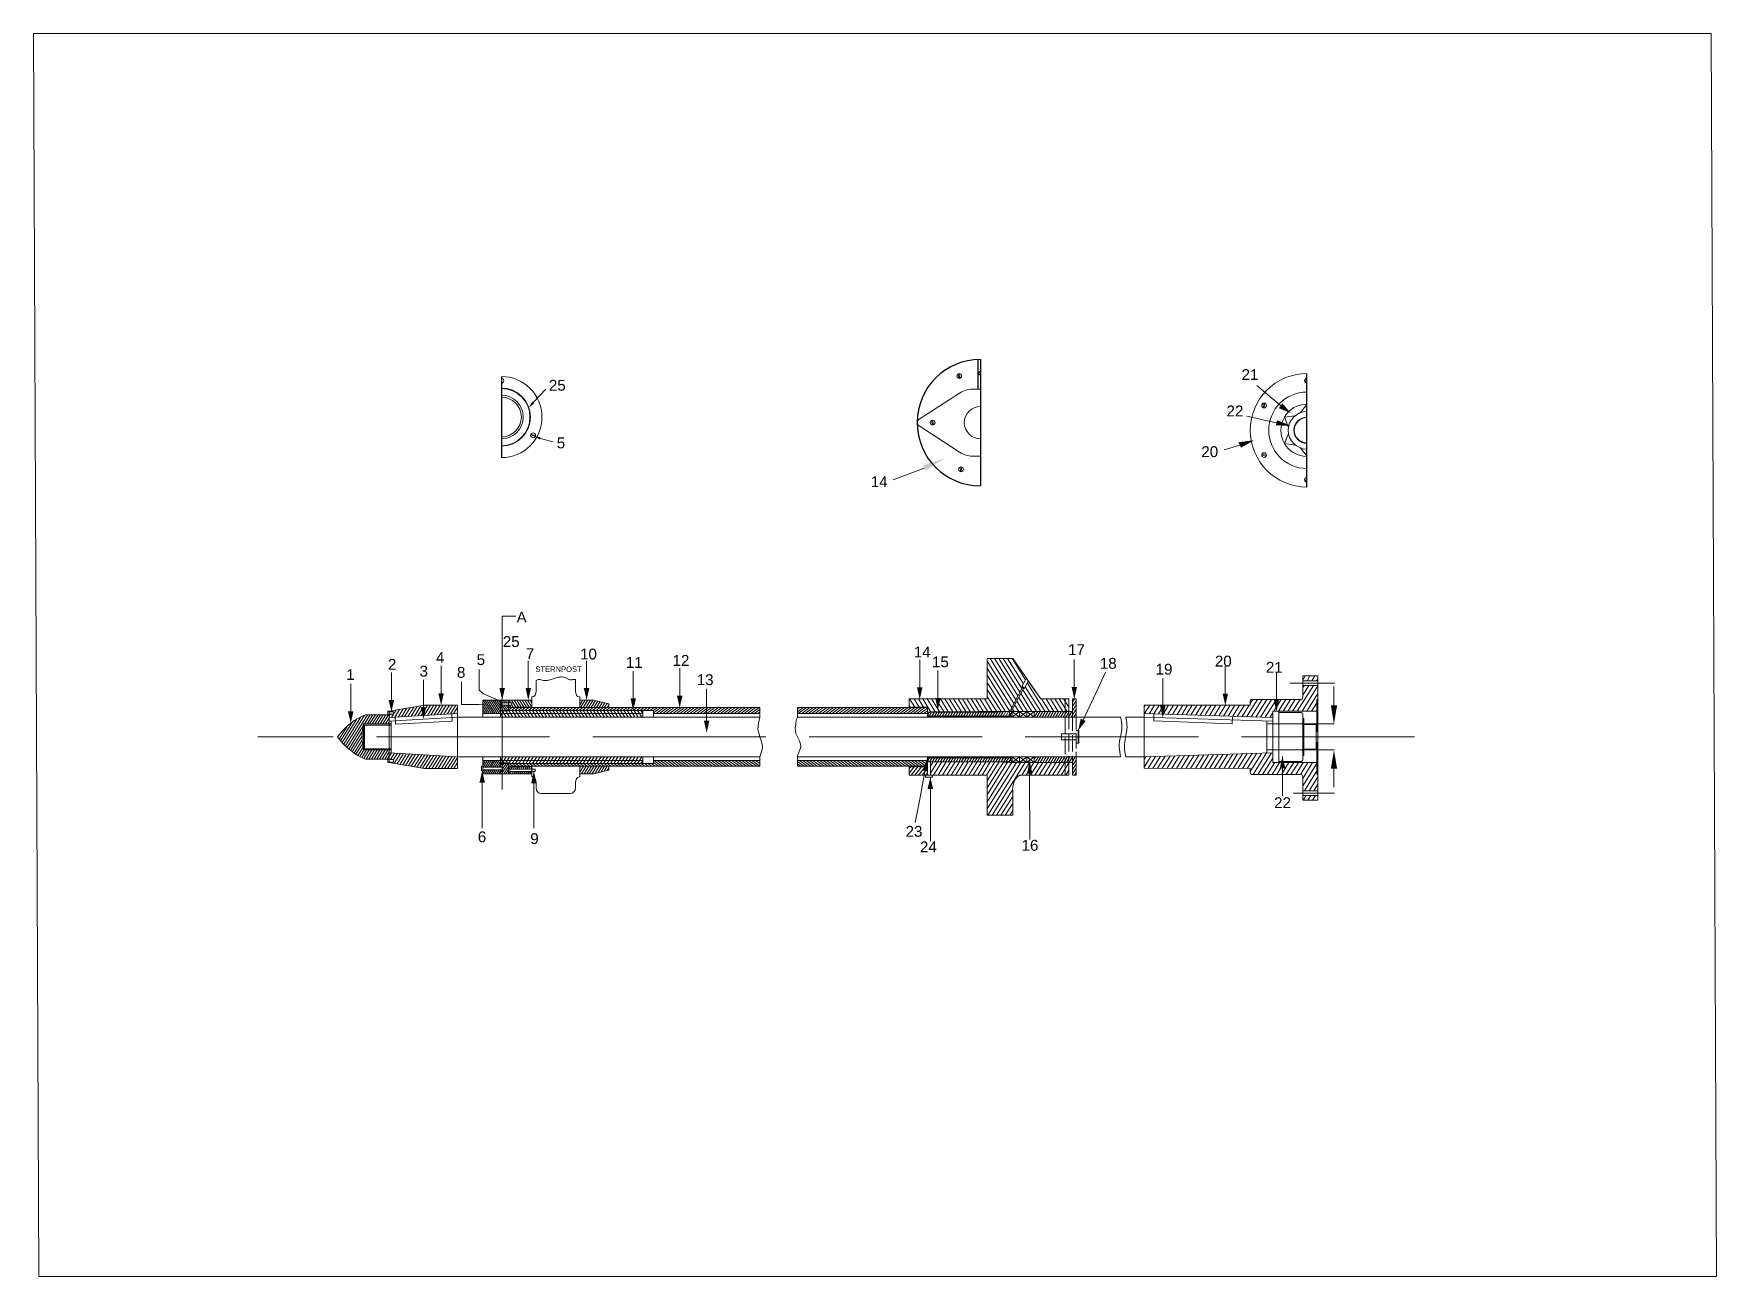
# Model space of a CAD drawing. Header units: inches. Extents: x -6310 to 26, y 12 to 4692.
import ezdxf

# ---------------------------------------------------------------- set-up
doc = ezdxf.new("R2010")
doc.units = ezdxf.units.IN
doc.header["$MEASUREMENT"] = 0
doc.linetypes.add('PDF_IMPORT', pattern=[1, 0.8, -0.2])
doc.styles.add('PDF Arial', font='arial.ttf')
doc.styles.get("Standard").update_dxf_attribs({"font": 'arial.ttf'})

msp = doc.modelspace()

# ---------------------------------------------------------------- texts
at = {"attachment_point": 7, "style": 'PDF Arial'}
for s, insert, char_height in [('21', (-1761.8, 3387.5), 40.87), ('25', (-4370.1, 3346.6), 40.87), ('22', (-1818.4, 3250.6), 40.87), ('20', (-1913.2, 3096.8), 40.87), ('SECTION:C-C', (-1662.4, 3051.3), 0.0558), ('14', (-3158, 2984.2), 40.87), ('A', (-4491.3, 2474.5), 40.1), ('25', (-4543.6, 2381.4), 40.87), ('4', (-4795.2, 2321.7), 40.9), ('7', (-4456.9, 2336.4), 40.9), ('10', (-4252.6, 2334.4), 40.87), ('12', (-3904.3, 2311), 40.87), ('14', (-2995.9, 2342.8), 40.87), ('15', (-2927.4, 2304.9), 40.87), ('17', (-2415.1, 2351.7), 40.87), ('20', (-1862.2, 2307.8), 40.87), ('1', (-5132.8, 2257.7), 40.9), ('2', (-4976.1, 2296.2), 40.9), ('3', (-4857, 2270.1), 40.9), ('8 ', (-4716.3, 2265.4), 40.87), ('STERNPOST', (-4420.9, 2288), 20.43), ('11', (-4080.2, 2303.3), 40.87), ('18', (-2295.4, 2299.4), 40.87), ('19', (-2085.4, 2277.3), 40.87), ('21', (-1670, 2285.1), 40.87), ('13', (-3813.3, 2237.8), 40.87), ('22', (-1639.2, 1775.1), 40.87), ('6', (-4637.6, 1646), 40.9), ('9', (-4440, 1639.3), 40.9), ('23', (-3026.8, 1666.6), 40.87), ('24', (-2972.6, 1608.7), 40.87), ('16', (-2590.1, 1614.2), 40.87)]:
    msp.add_mtext(s, dxfattribs=dict(at, insert=insert, char_height=char_height))
at = {"char_height": 40.9, "width": 28.45, "attachment_point": 1}
for insert in [(-4340.3, 3171), (-4642, 2354.9)]:
    msp.add_mtext('5', dxfattribs=dict(at, insert=insert))

# ---------------------------------------------------------------- hatches: boundary and pattern name
at = {"transparency": 33554559}
for points in [[(-2944.3, 2155.8), (-3013.2, 2155.8), (-3013.2, 2153.5), (-2944.3, 2153.5)], [(-4522.3, 2143.3), (-4552.6, 2143.3), (-4552.6, 2141), (-4522.3, 2141)], [(-4522.3, 1945.4), (-4552.6, 1945.4), (-4552.6, 1943.1), (-4522.3, 1943.1)], [(-2944.3, 1932.9), (-3013.2, 1932.9), (-3013.2, 1930.8), (-2944.3, 1930.8)]]:
    msp.add_hatch(color=256, dxfattribs=at).paths.add_polyline_path(points)

# ---------------------------------------------------------------- linework, layer by layer
for p, q in [((-2755, 3465), (-2755, 3352.7)), ((-2745, 3465.1), (-2745, 2988.8)), ((-4548.8, 3400.7), (-4548.8, 3095)), ((-1515.3, 2984.5), (-1515.3, 3411.9))]:
    msp.add_line(p, q)
at = {"lineweight": 5}
for points in [[(-6310.1, 4691.9), (6.6, 4691.9), (26.2, 11.7), (-6290.5, 11.7)], [(-3013.2, 2186.6), (-3013.2, 2155.8), (-2944.3, 2155.8), (-2944.3, 2137.1), (-2683.1, 2137.1), (-2635.4, 2139.2), (-2634.5, 2139.2), (-2586.9, 2230.8), (-2587.3, 2231.5), (-2587.3, 2235.8), (-2572, 2264.3), (-2623.3, 2338.2), (-2719.1, 2338.2), (-2719.1, 2186.6)], [(-2583.2, 2225.8), (-2628.6, 2139.2), (-2412, 2139.2), (-2412, 2186.6), (-2518, 2186.6), (-2564.7, 2253.8), (-2579.8, 2225.8), (-2582.8, 2225.3)], [(-1531.4, 2254.7), (-1473.9, 2254.7), (-1473.9, 2272.8), (-1531.4, 2272.8)], [(-4971.1, 2128.7), (-4971.1, 2116.1), (-4713.5, 2131.4), (-4713.5, 2162.4), (-4838.2, 2162.4), (-4971.1, 2139.8), (-4971.1, 2137.6), (-4954.7, 2137.6), (-4954.7, 2128.7)], [(-4552.6, 2182.2), (-4552.6, 2176.1), (-4547.8, 2176.1), (-4547.8, 2172.2), (-4522.3, 2172.2), (-4522.3, 2182.2)], [(-4552.6, 2159.2), (-4552.6, 2143), (-4522.3, 2143), (-4522.3, 2163.3), (-4547.8, 2163.3), (-4547.8, 2159.2)], [(-4522.3, 2182.2), (-4522.3, 2172.2), (-4509, 2172.2), (-4509, 2163.3), (-4522.3, 2163.3), (-4522.3, 2155.8), (-4433.8, 2155.8), (-4433.8, 2182.2)], [(-4522.3, 2155.8), (-4522.3, 2153.5), (-4433.8, 2153.5), (-4433.8, 2155.8)], [(-2542.6, 2139.2), (-2542.6, 2118.2), (-2384.4, 2118.2), (-2384.4, 2186.6), (-2398.3, 2186.6), (-2398.3, 2139.2)], [(-5067.6, 2092), (-5067.6, 2087.6), (-4964.1, 2087.6), (-4964.1, 2092)], [(-4552.6, 2118.2), (-4016.4, 2118.2), (-4016.4, 2143.3), (-4522.3, 2143.3), (-4522.3, 2141), (-4552.6, 2141)], [(-1527.7, 2092), (-1527.7, 2089.7), (-1481.2, 2089.7), (-1481.2, 2092)], [(-4964.1, 1994.4), (-4964.1, 1999), (-5067.6, 1999), (-5067.6, 1994.4)], [(-4971.1, 1948.8), (-4971.1, 1946.8), (-4838.2, 1924.2), (-4713.5, 1924.2), (-4713.5, 1968.2), (-4971.1, 1983.7), (-4971.1, 1957.7), (-4954.7, 1957.7), (-4954.7, 1948.8)], [(-2542.6, 1968.2), (-2542.6, 1947.4), (-2398.3, 1947.4), (-2398.3, 1899.8), (-2384.4, 1899.8), (-2384.4, 1968.2)], [(-1481.2, 1994.4), (-1481.2, 1996.7), (-1527.7, 1996.7), (-1527.7, 1994.4)], [(-4552.6, 1919.9), (-4552.6, 1904.1), (-4522.3, 1904.1), (-4522.3, 1943.1), (-4552.6, 1943.1), (-4552.6, 1928.8), (-4544.4, 1928.8), (-4544.4, 1919.9)], [(-4522.3, 1932.9), (-4522.3, 1930.8), (-4433.8, 1930.8), (-4433.8, 1932.9)], [(-4253.7, 1932.9), (-4253.7, 1904.1), (-4202.4, 1904.1), (-4143.9, 1918.5), (-4143.9, 1932.9)], [(-1531.4, 1822.8), (-1531.4, 1804.7), (-1473.9, 1804.7), (-1473.9, 1822.8)]]:
    msp.add_lwpolyline(points, close=True, dxfattribs=at)
at = {"lineweight": 9}
for points in [[(-2828.5, 3410.5), (-2825.1, 3393.9)], [(-2824.1, 3411.8), (-2820.7, 3394.4)], [(-2747.8, 3418.6), (-2744.9, 3405.6)], [(-1704.6, 3367.3), (-1614.8, 3290.9)], [(-1515.3, 3388.3), (-1523.3, 3381.2)], [(-1515.3, 3382.2), (-1520.6, 3377.5)], [(-4381.3, 3353.3), (-4427.8, 3303.6)], [(-1681.1, 3299.3), (-1677.7, 3282.5)], [(-1676.8, 3300.5), (-1673.3, 3283.1)], [(-1541.1, 3264), (-1515.1, 3296.4)], [(-2929.3, 3234.7), (-2925.9, 3217.9)], [(-2925, 3235.8), (-2921.5, 3218.6)], [(-1741.5, 3251.7), (-1630.1, 3226.3)], [(-1585.1, 3208.6), (-1600.4, 3247.4), (-1560, 3252.8)], [(-4421.7, 3174.6), (-4438.3, 3181.2)], [(-4420.5, 3177.1), (-4437.4, 3183.7)], [(-2983.1, 3229.2), (-2983.1, 3226.8), (-2983.1, 3224.6)], [(-2978.8, 3216.8), (-2823.4, 3115.6)], [(-1559.1, 3142.5), (-1600.4, 3148.9), (-1584.9, 3186.5)], [(-4354, 3154.1), (-4403, 3167.7)], [(-1826.8, 3124.3), (-1768.6, 3142.7)], [(-1685.7, 3104.9), (-1669.5, 3099.4)], [(-1684.5, 3109.2), (-1667.9, 3103.5)], [(-1515, 3099.9), (-1515.1, 3099.6), (-1540, 3131.8)], [(-3073.4, 3011.5), (-2956.2, 3055.9)], [(-2822.5, 3059), (-2819, 3042.2)], [(-2818.1, 3060.1), (-2814.6, 3042.8)], [(-1522.9, 3006.9), (-1515.3, 3013.6)], [(-1519.7, 3003.7), (-1515.3, 3007.6)], [(-4545.8, 2027.5), (-4545.8, 2498.4), (-4494.5, 2498.4)], [(-4962.9, 2182.5), (-4962.9, 2285.7)], [(-4775.8, 2207.3), (-4775.8, 2310.6)], [(-4632.4, 2297.4), (-4632.4, 2219.6), (-4616.6, 2205.3), (-4550.1, 2176.1)], [(-4545.8, 2227.2), (-4545.8, 2330.4)], [(-4545.8, 2270), (-4545.8, 2292.1)], [(-4447.5, 2227.2), (-4447.5, 2330.4)], [(-4228, 2227.2), (-4228, 2330.4)], [(-4052.2, 2188.2), (-4052.2, 2291.4)], [(-3877.4, 2198.4), (-3877.4, 2301.7)], [(-2973.5, 2229.7), (-2973.5, 2333.2)], [(-2905.1, 2190.2), (-2905.1, 2293.7)], [(-2619.2, 2168.6), (-2719.1, 2328.1)], [(-2626.8, 2154), (-2719.1, 2301.7)], [(-2611.7, 2182.9), (-2708.8, 2338.2)], [(-2604.2, 2197.5), (-2692.2, 2338.2)], [(-2596.7, 2211.9), (-2675.5, 2338.2)], [(-2589.1, 2226.2), (-2659.1, 2338.2)], [(-2583.2, 2243.3), (-2642.5, 2338.2)], [(-2575.7, 2257.7), (-2625.8, 2338.2)], [(-2391.5, 2231.5), (-2391.5, 2335)], [(-2274.3, 2286.9), (-2309.6, 2211.1), (-2376.9, 2066.9)], [(-1822.8, 2206.8), (-1822.8, 2310.1)], [(-1630.3, 2184.8), (-1630.3, 2288)], [(-5116.1, 2139.6), (-5116.1, 2243.1)], [(-4842.3, 2155.3), (-4842.3, 2258.8)], [(-4698.5, 2251.1), (-4698.5, 2165.8), (-4631.9, 2165.6), (-4611.9, 2166.5)], [(-4417.6, 2216), (-4417.6, 2256.3), (-4413.1, 2258.6), (-4410.8, 2259.3), (-4408.5, 2259.8), (-4406.2, 2259.8), (-4404, 2259.3), (-4399.4, 2257.9), (-4394.8, 2256.6), (-4390.1, 2255.9), (-4385.5, 2255.7), (-4380.7, 2255.7), (-4376.1, 2256.3), (-4371.4, 2257.2), (-4362, 2259.8), (-4343.1, 2265.7), (-4334, 2268), (-4329.2, 2268.6), (-4324.6, 2269.1), (-4320.1, 2269.1), (-4315.5, 2268.4), (-4310.9, 2267.3), (-4306.6, 2265.7), (-4297.7, 2260.9), (-4295.4, 2259.8), (-4293.4, 2259.1), (-4291.1, 2258.6), (-4288.6, 2258.4), (-4284, 2258.6), (-4279.3, 2259.1), (-4274.7, 2259.3), (-4270.1, 2259.1), (-4270.1, 2216)], [(-3775.9, 2104.3), (-3775.9, 2224.4)], [(-2634.3, 2139.6), (-2719.1, 2275.3)], [(-2650.2, 2138.5), (-2719.1, 2248.8)], [(-2666.2, 2137.8), (-2719.1, 2222.1)], [(-2587.3, 2235.8), (-2579.8, 2225.8)], [(-2587.3, 2231.5), (-2582.8, 2225.3)], [(-2534.4, 2139.2), (-2585.7, 2220.8)], [(-2518, 2139.2), (-2576.4, 2232.4)], [(-2572, 2264.3), (-2518, 2186.6)], [(-2501.4, 2139.2), (-2568.6, 2246.5)], [(-2058.2, 2160.8), (-2058.2, 2264.3)], [(-1411.3, 2245.9), (-1579.7, 2245.9)], [(-1551.7, 2139.8), (-1490.6, 2237.2)], [(-1533.7, 2139.8), (-1473.9, 2235.1)], [(-1531.4, 2193.2), (-1531.4, 2272.8)], [(-1531.4, 2257.5), (-1521.8, 2272.8)], [(-1531.4, 2254.7), (-1531.4, 2237.2), (-1473.9, 2237.2)], [(-1531.4, 2229), (-1526.4, 2237.2)], [(-1531.4, 2200.5), (-1508.6, 2237.2)], [(-1515.2, 2254.7), (-1504, 2272.8)], [(-1497.4, 2254.7), (-1486.3, 2272.8)], [(-1479.6, 2254.7), (-1473.9, 2263.6)], [(-1473.9, 2272.8), (-1473.9, 2063)], [(-4900.9, 2120.2), (-4878.8, 2155.3)], [(-4888.6, 2120.9), (-4865.6, 2157.6)], [(-4876.3, 2121.6), (-4852.4, 2159.9)], [(-4864, 2122.5), (-4839.1, 2162.2)], [(-4851.7, 2123.2), (-4827.1, 2162.4)], [(-4839.4, 2123.9), (-4815.2, 2162.4)], [(-4827.1, 2124.6), (-4803.6, 2162.4)], [(-4814.7, 2125.5), (-4791.7, 2162.4)], [(-4802.4, 2126.2), (-4779.9, 2162.4)], [(-4790.1, 2126.9), (-4768, 2162.4)], [(-4777.8, 2127.5), (-4756.2, 2162.4)], [(-4765.5, 2128.4), (-4744.3, 2162.4)], [(-4753.2, 2129.1), (-4732.5, 2162.4)], [(-4740.9, 2129.8), (-4720.6, 2162.4)], [(-4728.6, 2130.5), (-4713.5, 2154.9)], [(-4713.5, 1924.2), (-4713.5, 2162.4)], [(-4618.7, 2118.2), (-4618.7, 2177.9)], [(-4593.6, 2131.4), (-4618.7, 2171.5)], [(-4600.9, 2131.4), (-4618.7, 2159.9)], [(-4586.3, 2131.4), (-4617.6, 2181.3)], [(-4616, 2182.2), (-4433.8, 2182.2), (-4433.8, 2153.5)], [(-4579, 2131.4), (-4610.7, 2182.2)], [(-4571.7, 2131.4), (-4603.4, 2182.2)], [(-4564.4, 2131.4), (-4596.1, 2182.2)], [(-4557.1, 2131.4), (-4588.8, 2182.2)], [(-4552.6, 2135.7), (-4581.5, 2182.2)], [(-4552.6, 2147.4), (-4574.5, 2182.2)], [(-4552.6, 2159), (-4567.2, 2182.2)], [(-4552.6, 2170.9), (-4559.9, 2182.2)], [(-4552.6, 2141), (-4522.3, 2141), (-4522.3, 2182.2)], [(-4552.6, 2118.2), (-4552.6, 2182.2)], [(-4547.8, 2159.5), (-4547.8, 2167.9), (-4547.8, 2176.1), (-4552.6, 2176.1)], [(-4552.6, 2169.7), (-4552.6, 2155.8)], [(-4552.6, 2159.5), (-4552.6, 2167.9)], [(-4541.6, 2143), (-4551.9, 2159.2)], [(-4544.2, 2172.2), (-4550.3, 2182.2)], [(-4547.8, 2163.3), (-4509, 2163.3)], [(-4533.7, 2143), (-4546.4, 2163.3)], [(-4545.8, 2176.3), (-4545.8, 1845.3)], [(-4536.2, 2172.2), (-4542.3, 2182.2)], [(-4525.7, 2143), (-4538.5, 2163.3)], [(-4528.2, 2172.2), (-4534.4, 2182.2)], [(-4522.3, 2150.1), (-4530.7, 2163.3)], [(-4522.3, 2175.4), (-4526.4, 2182.2)], [(-4522.3, 2162.9), (-4522.7, 2163.3)], [(-4522.3, 1943.1), (-4522.3, 1932.9), (-3575.3, 1932.9), (-3575.3, 1968.2), (-3572.6, 1977.1), (-3566.4, 1996.5), (-3565.5, 2007.2), (-3568.5, 2021.5), (-3575.3, 2043.2), (-3581.2, 2062.3), (-3582.8, 2072.8), (-3581.2, 2095.2), (-3575.3, 2118.2), (-3575.3, 2153.5), (-4522.3, 2153.5), (-4522.3, 2157.6)], [(-4514.3, 2172.2), (-4520.4, 2182.2)], [(-4513.8, 2155.8), (-4518.6, 2163.3)], [(-4494, 2155.8), (-4510.6, 2182.2)], [(-4504, 2155.8), (-4509, 2164)], [(-4484, 2155.8), (-4500.6, 2182.2)], [(-4474.2, 2155.8), (-4490.6, 2182.2)], [(-4464.1, 2155.8), (-4480.8, 2182.2)], [(-4454.1, 2155.8), (-4470.8, 2182.2)], [(-4444.3, 2155.8), (-4460.7, 2182.2)], [(-4434.3, 2155.8), (-4450.9, 2182.2)], [(-4433.8, 2171.1), (-4440.9, 2182.2)], [(-4433.8, 2182.2), (-4433.8, 2193.9), (-4431.5, 2193.9)], [(-4253.7, 2182.2), (-4253.7, 2193.9), (-4256.2, 2193.9)], [(-4253.7, 2153.5), (-4253.7, 2182.2), (-4202.4, 2182.2), (-4143.9, 2167.9), (-4143.9, 2153.5)], [(-4253.7, 2180.4), (-4252.6, 2182.2)], [(-4253.7, 2164.5), (-4242.6, 2182.2)], [(-4250.5, 2153.5), (-4232.8, 2182.2)], [(-4240.7, 2153.5), (-4222.7, 2182.2)], [(-4230.7, 2153.5), (-4212.7, 2182.2)], [(-4220.9, 2153.5), (-4202.9, 2182.2)], [(-4210.9, 2153.5), (-4194.2, 2180.2)], [(-4200.8, 2153.5), (-4185.6, 2178.1)], [(-4191, 2153.5), (-4176.9, 2176.1)], [(-4181, 2153.5), (-4168.2, 2173.8)], [(-4171, 2153.5), (-4159.6, 2171.8)], [(-4161.2, 2153.5), (-4151.1, 2169.7)], [(-4151.1, 2153.5), (-4143.9, 2165.2)], [(-3009, 2155.8), (-3013.2, 2162.4)], [(-3013.2, 2153.5), (-2944.3, 2153.5), (-2944.3, 2155.8), (-3013.2, 2155.8)], [(-2992.4, 2155.8), (-3011.8, 2186.6)], [(-2975.8, 2155.8), (-2995.1, 2186.6)], [(-2959.4, 2155.8), (-2978.7, 2186.6)], [(-2931.1, 2137.1), (-2962.1, 2186.6)], [(-2914.4, 2137.1), (-2945.4, 2186.6)], [(-2944.3, 2153.5), (-2944.3, 2155.8)], [(-2897.8, 2137.1), (-2928.8, 2186.6)], [(-2881.2, 2137.1), (-2912.4, 2186.6)], [(-2864.7, 2137.1), (-2895.8, 2186.6)], [(-2848.1, 2137.1), (-2879.1, 2186.6)], [(-2831.5, 2137.1), (-2862.7, 2186.6)], [(-2815.1, 2137.1), (-2846.1, 2186.6)], [(-2798.4, 2137.1), (-2829.4, 2186.6)], [(-2781.8, 2137.1), (-2813, 2186.6)], [(-2765.4, 2137.1), (-2796.4, 2186.6)], [(-2748.7, 2137.1), (-2779.7, 2186.6)], [(-2732.1, 2137.1), (-2763.1, 2186.6)], [(-2715.4, 2137.1), (-2746.7, 2186.6)], [(-2699, 2137.1), (-2730, 2186.6)], [(-2682.4, 2137.1), (-2719.1, 2195.7)], [(-2600.8, 2139.2), (-2616, 2163.3)], [(-2584.4, 2139.2), (-2608.3, 2177.7)], [(-2567.7, 2139.2), (-2600.8, 2192.1)], [(-2551.1, 2139.2), (-2593.2, 2206.4)], [(-2484.7, 2139.2), (-2514.6, 2186.6)], [(-2468.3, 2139.2), (-2498, 2186.6)], [(-2451.7, 2139.2), (-2481.3, 2186.6)], [(-2435, 2139.2), (-2464.9, 2186.6)], [(-2418.6, 2139.2), (-2448.3, 2186.6)], [(-2412, 2155.3), (-2431.6, 2186.6)], [(-2412, 2181.8), (-2415.2, 2186.6)], [(-2398.3, 2173.8), (-2390.4, 2186.6)], [(-2398.3, 2157.9), (-2384.4, 2180)], [(-2398.3, 2142.1), (-2384.4, 2164.2)], [(-2128.9, 2156.5), (-2125.2, 2162.4)], [(-2126.8, 2131.4), (-2107.5, 2162.4)], [(-2109.5, 2130.7), (-2089.7, 2162.4)], [(-2092, 2130.3), (-2071.9, 2162.4)], [(-2074.4, 2129.8), (-2054.1, 2162.4)], [(-2057.1, 2129.1), (-2036.3, 2162.4)], [(-2039.5, 2128.7), (-2018.5, 2162.4)], [(-2022.2, 2128), (-2000.5, 2162.4)], [(-2004.6, 2127.5), (-1982.8, 2162.4)], [(-1987.1, 2126.9), (-1965, 2162.4)], [(-1969.8, 2126.4), (-1947.2, 2162.4)], [(-1952.2, 2125.9), (-1929.4, 2162.4)], [(-1934.7, 2125.3), (-1911.6, 2162.4)], [(-1917.3, 2124.8), (-1893.6, 2162.4)], [(-1899.8, 2124.1), (-1875.8, 2162.4)], [(-1882.5, 2123.7), (-1858.1, 2162.4)], [(-1864.9, 2123), (-1840.3, 2162.4)], [(-1847.3, 2122.5), (-1822.5, 2162.4)], [(-1830, 2121.8), (-1804.7, 2162.4)], [(-1812.5, 2121.4), (-1786.9, 2162.4)], [(-1794.9, 2120.9), (-1768.9, 2162.4)], [(-1777.6, 2120.2), (-1751.1, 2162.4)], [(-1760, 2119.8), (-1733.4, 2162.4)], [(-1742.7, 2119.1), (-1701.7, 2184.5)], [(-1729.3, 2168.8), (-1719.7, 2184.5)], [(-1725.2, 2118.6), (-1683.9, 2184.5)], [(-1707.6, 2118), (-1666.1, 2184.5)], [(-1690.3, 2117.5), (-1648.3, 2184.5)], [(-1672.7, 2117.1), (-1630.6, 2184.5)], [(-1640.6, 2139.8), (-1612.8, 2184.5)], [(-1622.8, 2139.8), (-1595, 2184.5)], [(-1605, 2139.8), (-1577, 2184.5)], [(-1587.2, 2139.8), (-1559.2, 2184.5)], [(-1569.5, 2139.8), (-1541.4, 2184.5)], [(-1515.9, 2139.8), (-1473.9, 2206.6)], [(-1498.1, 2139.8), (-1478.3, 2171.5)], [(-1473.9, 2184.5), (-1478.3, 2184.5), (-1478.3, 2063)], [(-5154.2, 2028.6), (-5109.5, 2099.7)], [(-5148.5, 2022), (-5092.6, 2111.1)], [(-5142.6, 2015.6), (-5077.6, 2119.1)], [(-5136.4, 2009.5), (-5063.9, 2125)], [(-5130, 2003.5), (-5053.2, 2126.4)], [(-5067.6, 2092), (-5067.6, 1994.4)], [(-5064.8, 2092), (-5043.2, 2126.4)], [(-5054.8, 2092), (-5033.1, 2126.4)], [(-5045, 2092), (-5023.3, 2126.4)], [(-5035, 2092), (-5013.3, 2126.4)], [(-5024.9, 2092), (-5003.5, 2126.4)], [(-5015.1, 2092), (-4993.5, 2126.4)], [(-5005.1, 2092), (-4983.4, 2126.4)], [(-4995.3, 2092), (-4973.6, 2126.4)], [(-4985.3, 2092), (-4971.1, 2114.5)], [(-4971.1, 2139.8), (-4975.9, 2139.8), (-4975.9, 2133.2), (-4975.9, 2126.4), (-4971.1, 2126.4), (-4971.1, 2139.8), (-4971.1, 2126.4)], [(-4975.2, 2092), (-4971.1, 2098.6)], [(-4971.1, 2121.6), (-4966.6, 2128.7)], [(-4713.5, 2118.2), (-4971.1, 2102.7), (-4713.5, 2118.2), (-3575.3, 2118.2)], [(-4971.1, 2092), (-4971.1, 1999)], [(-4964.1, 2043.2), (-4964.1, 2087.6), (-4964.1, 2103.4)], [(-4962.5, 2116.6), (-4954.7, 2128.7)], [(-4961.1, 2137.6), (-4958.4, 2141.9)], [(-4954.7, 2128.9), (-4945.1, 2144.2)], [(-4950.2, 2117.3), (-4931.9, 2146.5)], [(-4948.3, 2118), (-4947.2, 2091.5)], [(-4947.4, 2091.7), (-4734.3, 2102.9), (-4735.2, 2129.4)], [(-4937.8, 2118), (-4918.7, 2148.7)], [(-4925.5, 2118.9), (-4905.2, 2151)], [(-4913.2, 2119.6), (-4892, 2153.3)], [(-4716.3, 2131.2), (-4713.5, 2136)], [(-4608.2, 2131.4), (-4618.7, 2148.3)], [(-4016.4, 2118.2), (-4016.4, 2143.3), (-4016.4, 2131.4), (-4552.6, 2131.4), (-4618.7, 2131.4)], [(-4615.5, 2131.4), (-4618.7, 2136.7)], [(-4549.6, 2143), (-4552.6, 2147.8)], [(-4552.6, 2143.3), (-4522.3, 2143.3)], [(-4543.5, 2118.2), (-4552.6, 2133)], [(-4530.7, 2118.2), (-4544.8, 2141)], [(-4517.9, 2118.2), (-4532.3, 2141)], [(-4522.3, 2144.4), (-4509.7, 2153.5)], [(-4522.3, 2153.5), (-4522.3, 2143.3), (-3976.3, 2143.3)], [(-4505.2, 2118.2), (-4520.9, 2143.3)], [(-4511.1, 2143.3), (-4497, 2153.5)], [(-4492.4, 2118.2), (-4508.1, 2143.3)], [(-4498.3, 2143.3), (-4484.2, 2153.5)], [(-4479.6, 2118.2), (-4495.4, 2143.3)], [(-4485.6, 2143.3), (-4471.4, 2153.5)], [(-4466.9, 2118.2), (-4482.6, 2143.3)], [(-4472.8, 2143.3), (-4458.7, 2153.5)], [(-4454.1, 2118.2), (-4469.8, 2143.3)], [(-4460, 2143.3), (-4445.9, 2153.5)], [(-4441.3, 2118.2), (-4457.1, 2143.3)], [(-4447.3, 2143.3), (-4433.1, 2153.5)], [(-4428.6, 2118.2), (-4444.3, 2143.3)], [(-4434.5, 2143.3), (-4420.4, 2153.5)], [(-4415.8, 2118.2), (-4431.5, 2143.3)], [(-4421.7, 2143.3), (-4407.6, 2153.5)], [(-4403.3, 2118.2), (-4418.8, 2143.3)], [(-4409.2, 2143.3), (-4394.8, 2153.5)], [(-4390.5, 2118.2), (-4406, 2143.3)], [(-4396.4, 2143.3), (-4382.1, 2153.5)], [(-4377.7, 2118.2), (-4393.2, 2143.3)], [(-4383.7, 2143.3), (-4369.3, 2153.5)], [(-4365, 2118.2), (-4380.5, 2143.3)], [(-4370.9, 2143.3), (-4356.8, 2153.5)], [(-4352.2, 2118.2), (-4367.7, 2143.3)], [(-4358.1, 2143.3), (-4344, 2153.5)], [(-4339.4, 2118.2), (-4354.9, 2143.3)], [(-4345.4, 2143.3), (-4331.2, 2153.5)], [(-4326.7, 2118.2), (-4342.4, 2143.3)], [(-4332.6, 2143.3), (-4318.5, 2153.5)], [(-4313.9, 2118.2), (-4329.6, 2143.3)], [(-4319.8, 2143.3), (-4305.7, 2153.5)], [(-4301.1, 2118.2), (-4316.9, 2143.3)], [(-4307.1, 2143.3), (-4292.9, 2153.5)], [(-4288.4, 2118.2), (-4304.1, 2143.3)], [(-4294.3, 2143.3), (-4280.2, 2153.5)], [(-4275.6, 2118.2), (-4291.3, 2143.3)], [(-4281.5, 2143.3), (-4267.4, 2153.5)], [(-4262.8, 2118.2), (-4278.6, 2143.3)], [(-4268.8, 2143.3), (-4254.6, 2153.5)], [(-4250.1, 2118.2), (-4265.8, 2143.3)], [(-4256, 2143.3), (-4241.9, 2153.5)], [(-4237.3, 2118.2), (-4253, 2143.3)], [(-4243.2, 2143.3), (-4229.1, 2153.5)], [(-4224.6, 2118.2), (-4240.3, 2143.3)], [(-4230.5, 2143.3), (-4216.3, 2153.5)], [(-4211.8, 2118.2), (-4227.5, 2143.3)], [(-4217.9, 2143.3), (-4203.6, 2153.5)], [(-4199.2, 2118.2), (-4214.7, 2143.3)], [(-4205.2, 2143.3), (-4190.8, 2153.5)], [(-4186.5, 2118.2), (-4202, 2143.3)], [(-4192.4, 2143.3), (-4178, 2153.5)], [(-4173.7, 2118.2), (-4189.2, 2143.3)], [(-4179.6, 2143.3), (-4165.5, 2153.5)], [(-4160.9, 2118.2), (-4176.5, 2143.3)], [(-4166.9, 2143.3), (-4152.7, 2153.5)], [(-4148.2, 2118.2), (-4163.7, 2143.3)], [(-4154.1, 2143.3), (-4140, 2153.5)], [(-4135.4, 2118.2), (-4151.1, 2143.3)], [(-4141.3, 2143.3), (-4127.2, 2153.5)], [(-4122.7, 2118.2), (-4138.4, 2143.3)], [(-4128.6, 2143.3), (-4114.4, 2153.5)], [(-4109.9, 2118.2), (-4125.6, 2143.3)], [(-4115.8, 2143.3), (-4101.7, 2153.5)], [(-4097.1, 2118.2), (-4112.8, 2143.3)], [(-4103, 2143.3), (-4088.9, 2153.5)], [(-4084.4, 2118.2), (-4100.1, 2143.3)], [(-4090.3, 2143.3), (-4076.1, 2153.5)], [(-4071.6, 2118.2), (-4087.3, 2143.3)], [(-4077.5, 2143.3), (-4063.4, 2153.5)], [(-4058.8, 2118.2), (-4074.6, 2143.3)], [(-4064.7, 2143.3), (-4050.6, 2153.5)], [(-4046.1, 2118.2), (-4061.8, 2143.3)], [(-4052, 2143.3), (-4037.8, 2153.5)], [(-4033.3, 2118.2), (-4049, 2143.3)], [(-4039.2, 2143.3), (-4025.1, 2153.5)], [(-4020.5, 2118.2), (-4036.3, 2143.3)], [(-4026.5, 2143.3), (-4012.3, 2153.5)], [(-4016.4, 2132.1), (-4023.5, 2143.3)], [(-4013.9, 2143.3), (-3999.6, 2153.5)], [(-4001.1, 2143.3), (-3986.8, 2153.5)], [(-3988.4, 2143.3), (-3974, 2153.5)], [(-3976.3, 2142.6), (-3961.5, 2153.5)], [(-3976.3, 2133.5), (-3948.7, 2153.5)], [(-3976.3, 2118.2), (-3976.3, 2143.3), (-3976.3, 2131.4), (-3575.3, 2131.4)], [(-3966.3, 2131.4), (-3935.9, 2153.5)], [(-3953.5, 2131.4), (-3923.2, 2153.5)], [(-3940.7, 2131.4), (-3910.4, 2153.5)], [(-3928, 2131.4), (-3897.7, 2153.5)], [(-3915.2, 2131.4), (-3884.9, 2153.5)], [(-3902.4, 2131.4), (-3872.1, 2153.5)], [(-3889.7, 2131.4), (-3859.4, 2153.5)], [(-3876.9, 2131.4), (-3846.6, 2153.5)], [(-3864.1, 2131.4), (-3833.8, 2153.5)], [(-3851.4, 2131.4), (-3821.1, 2153.5)], [(-3838.8, 2131.4), (-3808.3, 2153.5)], [(-3826.1, 2131.4), (-3795.5, 2153.5)], [(-3813.3, 2131.4), (-3782.8, 2153.5)], [(-3800.5, 2131.4), (-3775.9, 2149.4), (-3770, 2153.5)], [(-3787.8, 2131.4), (-3775.9, 2140.1), (-3757.5, 2153.5)], [(-3775, 2131.4), (-3744.7, 2153.5)], [(-3762.2, 2131.4), (-3731.9, 2153.5)], [(-3749.5, 2131.4), (-3719.2, 2153.5)], [(-3736.7, 2131.4), (-3706.4, 2153.5)], [(-3723.9, 2131.4), (-3693.6, 2153.5)], [(-3711.2, 2131.4), (-3680.9, 2153.5)], [(-3698.4, 2131.4), (-3668.1, 2153.5)], [(-3685.6, 2131.4), (-3655.3, 2153.5)], [(-3672.9, 2131.4), (-3642.6, 2153.5)], [(-3660.1, 2131.4), (-3629.8, 2153.5)], [(-3647.3, 2131.4), (-3617, 2153.5)], [(-3634.8, 2131.4), (-3604.3, 2153.5)], [(-3622, 2131.4), (-3591.5, 2153.5)], [(-3609.3, 2131.4), (-3578.7, 2153.5)], [(-3596.5, 2131.4), (-3575.3, 2146.9)], [(-3583.7, 2131.4), (-3575.3, 2137.6)], [(-2944.3, 1932.9), (-3211.3, 1932.9), (-3434.2, 1932.9), (-3434.2, 1968.2), (-3433.7, 1972.8), (-3430.3, 1980.5), (-3426.9, 1988), (-3422.3, 2000.6), (-3421.4, 2006.9), (-3422.3, 2015.4), (-3425.1, 2023.8), (-3426.5, 2028.4), (-3434.2, 2043.2), (-3439.9, 2056.6), (-3442, 2076.5), (-3440.1, 2092.2), (-3438.3, 2108.2), (-3434.2, 2118.2), (-3434.2, 2153.5), (-3211.3, 2153.5), (-2944.3, 2153.5), (-2944.3, 2131.4)], [(-3434.2, 2147.4), (-3425.8, 2153.5)], [(-3434.2, 2138.3), (-3413, 2153.5)], [(-3434.2, 2118.2), (-3211.3, 2118.2), (-2542.6, 2118.2), (-2570.2, 2139.2)], [(-2944.3, 2118.2), (-2944.3, 2131.4), (-3211.3, 2131.4), (-3434.2, 2131.4)], [(-3430.8, 2131.4), (-3400.2, 2153.5)], [(-3418, 2131.4), (-3387.5, 2153.5)], [(-3405.3, 2131.4), (-3374.7, 2153.5)], [(-3392.5, 2131.4), (-3362.2, 2153.5)], [(-3379.7, 2131.4), (-3349.4, 2153.5)], [(-3367, 2131.4), (-3336.6, 2153.5)], [(-3354.2, 2131.4), (-3323.9, 2153.5)], [(-3341.4, 2131.4), (-3311.1, 2153.5)], [(-3328.7, 2131.4), (-3298.3, 2153.5)], [(-3315.9, 2131.4), (-3285.6, 2153.5)], [(-3303.1, 2131.4), (-3272.8, 2153.5)], [(-3290.4, 2131.4), (-3260, 2153.5)], [(-3277.6, 2131.4), (-3247.3, 2153.5)], [(-3264.8, 2131.4), (-3234.5, 2153.5)], [(-3252.1, 2131.4), (-3221.7, 2153.5)], [(-3239.5, 2131.4), (-3209, 2153.5)], [(-3226.8, 2131.4), (-3196.2, 2153.5)], [(-3214, 2131.4), (-3183.4, 2153.5)], [(-3201.2, 2131.4), (-3170.9, 2153.5)], [(-3188.5, 2131.4), (-3158.1, 2153.5)], [(-3175.7, 2131.4), (-3145.4, 2153.5)], [(-3162.9, 2131.4), (-3132.6, 2153.5)], [(-3150.2, 2131.4), (-3119.8, 2153.5)], [(-3137.4, 2131.4), (-3107.1, 2153.5)], [(-3124.6, 2131.4), (-3094.3, 2153.5)], [(-3111.9, 2131.4), (-3081.5, 2153.5)], [(-3099.1, 2131.4), (-3068.8, 2153.5)], [(-3086.3, 2131.4), (-3056, 2153.5)], [(-3073.6, 2131.4), (-3043.2, 2153.5)], [(-3060.8, 2131.4), (-3030.5, 2153.5)], [(-3048.3, 2131.4), (-3017.7, 2153.5)], [(-3035.5, 2131.4), (-3004.9, 2153.5)], [(-3022.7, 2131.4), (-2992.2, 2153.5)], [(-3010, 2131.4), (-2979.4, 2153.5)], [(-2997.2, 2131.4), (-2966.9, 2153.5)], [(-2984.4, 2131.4), (-2954.1, 2153.5)], [(-2971.7, 2131.4), (-2944.3, 2151.5)], [(-2958.9, 2131.4), (-2944.3, 2142.1)], [(-2946.1, 2131.4), (-2944.3, 2132.8)], [(-2942.3, 2137.1), (-2942.3, 2121.6), (-2625.4, 2121.6), (-2625.4, 2118.2), (-2625.4, 2139.2), (-2625.4, 2121.6)], [(-2942.3, 2131.2), (-2938.4, 2137.1)], [(-2942.3, 2121.6), (-2942.3, 2118.2)], [(-2938.2, 2121.6), (-2928.6, 2137.1)], [(-2928.1, 2121.6), (-2918.5, 2137.1)], [(-2918.3, 2121.6), (-2908.5, 2137.1)], [(-2908.3, 2121.6), (-2898.7, 2137.1)], [(-2898.5, 2121.6), (-2888.7, 2137.1)], [(-2888.5, 2121.6), (-2878.9, 2137.1)], [(-2878.4, 2121.6), (-2868.9, 2137.1)], [(-2868.6, 2121.6), (-2858.8, 2137.1)], [(-2858.6, 2121.6), (-2849, 2137.1)], [(-2848.6, 2121.6), (-2839, 2137.1)], [(-2838.8, 2121.6), (-2829, 2137.1)], [(-2828.7, 2121.6), (-2819.2, 2137.1)], [(-2818.9, 2121.6), (-2809.1, 2137.1)], [(-2808.9, 2121.6), (-2799.3, 2137.1)], [(-2798.9, 2121.6), (-2789.3, 2137.1)], [(-2789.1, 2121.6), (-2779.3, 2137.1)], [(-2779, 2121.6), (-2769.5, 2137.1)], [(-2769, 2121.6), (-2759.4, 2137.1)], [(-2759.2, 2121.6), (-2749.4, 2137.1)], [(-2749.2, 2121.6), (-2739.6, 2137.1)], [(-2739.4, 2121.6), (-2729.6, 2137.1)], [(-2729.3, 2121.6), (-2719.8, 2137.1)], [(-2719.3, 2121.6), (-2709.7, 2137.1)], [(-2709.5, 2121.6), (-2699.7, 2137.1)], [(-2699.5, 2121.6), (-2689.9, 2137.1)], [(-2689.7, 2121.6), (-2679.9, 2137.1)], [(-2679.6, 2121.6), (-2669.6, 2137.6)], [(-2669.6, 2121.6), (-2659.4, 2138)], [(-2659.8, 2121.6), (-2649.1, 2138.5)], [(-2649.8, 2121.6), (-2638.8, 2138.9)], [(-2639.7, 2121.6), (-2633.6, 2131.6)], [(-2628.1, 2139.2), (-2628.1, 2131.9), (-2629.9, 2131.9), (-2633.6, 2131.9), (-2635.4, 2131.9), (-2635.4, 2139.2)], [(-2628.6, 2139.2), (-2634.5, 2139.2)], [(-2633.6, 2121.6), (-2633.6, 2127.8), (-2633.6, 2131.9), (-2629.9, 2131.9), (-2629.9, 2121.6)], [(-2625.4, 2139.2), (-2597.8, 2118.2), (-2597.8, 2139.2), (-2625.4, 2118.2)], [(-2617.4, 2139.2), (-2623.6, 2148.7)], [(-2570.2, 2118.2), (-2570.2, 2139.2), (-2597.8, 2118.2), (-2597.8, 2139.2), (-2570.2, 2118.2), (-2542.6, 2139.2)], [(-2542.6, 2133.9), (-2539.4, 2139.2)], [(-2542.4, 2118.2), (-2529.4, 2139.2)], [(-2532.6, 2118.2), (-2519.4, 2139.2)], [(-2522.6, 2118.2), (-2509.6, 2139.2)], [(-2512.8, 2118.2), (-2499.6, 2139.2)], [(-2502.7, 2118.2), (-2489.7, 2139.2)], [(-2492.7, 2118.2), (-2479.7, 2139.2)], [(-2482.9, 2118.2), (-2469.7, 2139.2)], [(-2472.9, 2118.2), (-2459.9, 2139.2)], [(-2462.8, 2118.2), (-2449.9, 2139.2)], [(-2453, 2118.2), (-2440.1, 2139.2)], [(-2443, 2118.2), (-2430, 2139.2)], [(-2433.2, 2118.2), (-2420, 2139.2)], [(-2423.2, 2118.2), (-2410.2, 2139.2)], [(-2413.2, 2118.2), (-2400.2, 2139.2)], [(-2403.4, 2118.2), (-2384.4, 2148.3)], [(-2398.3, 2139.2), (-2398.3, 2127.3)], [(-2393.3, 2118.2), (-2384.4, 2132.3)], [(-2384.4, 2118.2), (-2217.1, 2118.2)], [(-1644.2, 2102.7), (-2128.9, 2118.2), (-2197.5, 2118.2)], [(-2128.9, 2131.4), (-2128.9, 1925.3)], [(-2091.7, 2129.8), (-2092.6, 2103.4), (-1797.4, 2092.2)], [(-1796.3, 2117.3), (-1797.4, 2092)], [(-1530.9, 2092), (-1536.4, 2092), (-1666.1, 2092), (-1666.1, 2103.4)], [(-1527.7, 2089.7), (-1481.2, 2089.7), (-1481.2, 1994.4), (-1666.1, 1994.4), (-1666.1, 2101.1)], [(-1655.2, 2116.4), (-1644.2, 2134.1)], [(-1478.3, 2139.8), (-1644.2, 2139.8), (-1644.2, 1994.4), (-1644.2, 1946.8), (-1478.3, 1946.8)], [(-1621.7, 2139.8), (-1621.7, 2092)], [(-1621.7, 1994.4), (-1621.7, 2135.1), (-1597.3, 2135.1), (-1536.4, 2135.1)], [(-1530.9, 2126.2), (-1530.9, 2100.9)], [(-1530.9, 2113.6), (-1530.9, 2070.1)], [(-1530.9, 2112.9), (-1527.7, 2112.9), (-1527.7, 2070.1)], [(-1481.2, 1994.4), (-1481.2, 2092), (-1527.7, 2092)], [(-1480.3, 2139.8), (-1478.3, 2143.3)], [(-5165.4, 2042.5), (-5160.3, 2050.7)], [(-5159.9, 2035.4), (-5130, 2083.1)], [(-5123.6, 1997.8), (-5069.2, 2085.1)], [(-5117.3, 1992.4), (-5072.1, 2064.4)], [(-5110.4, 1987.3), (-5073, 2046.8)], [(-5103.6, 1982.3), (-5072.8, 2031.3)], [(-5064.8, 2087.6), (-5064.8, 1999)], [(-4964.1, 1983), (-4964.1, 1994.4), (-4964.1, 2052.3)], [(-2384.4, 2054.4), (-2439.8, 2054.4), (-2439.8, 2032.2), (-2384.4, 2032.2)], [(-2384.4, 2043.2), (-2439.8, 2043.2)], [(-2384.4, 2066.9), (-2379.6, 2066.9), (-2374.2, 2066.9), (-2374.2, 2019.5), (-2379.6, 2019.5), (-2384.4, 2019.5)], [(-2384.4, 2023.4), (-2384.4, 1999.6), (-2384.4, 2047.1)], [(-2376.9, 2066.9), (-2376.9, 2043.2), (-2376.9, 2019.5)], [(-1530.9, 1973), (-1530.9, 2084.5)], [(-1527.7, 2079), (-1527.7, 1973.7), (-1530.9, 1973.7)], [(-1473.9, 1804.7), (-1473.9, 2072.1)], [(-5096.5, 1977.8), (-5071.7, 2017.4)], [(-5089.2, 1973.4), (-5069.6, 2004.7)], [(-5081.9, 1969.3), (-5066.2, 1994.4)], [(-5074.2, 1965.7), (-5056.2, 1994.4)], [(-5066.4, 1962.3), (-5046.4, 1994.4)], [(-5058, 1960), (-5036.3, 1994.4)], [(-5048, 1960), (-5026.3, 1994.4)], [(-5037.9, 1960), (-5016.5, 1994.4)], [(-5028.1, 1960), (-5006.5, 1994.4)], [(-5018.1, 1960), (-4996.4, 1994.4)], [(-5008.3, 1960), (-4986.6, 1994.4)], [(-4998.3, 1960), (-4976.6, 1994.4)], [(-4988.2, 1960), (-4971.1, 1987.3)], [(-4978.4, 1960), (-4971.1, 1971.6)], [(-4971.1, 1994.4), (-4971.1, 1983.7), (-4713.5, 1968.2), (-3575.3, 1968.2), (-4713.5, 1968.2)], [(-4971.1, 1970.2), (-4962.9, 1983.2)], [(-4967, 1957.7), (-4951.5, 1982.6)], [(-4955.2, 1957.7), (-4940.1, 1981.9)], [(-4952.2, 1943.6), (-4928.7, 1981.2)], [(-4941.5, 1941.7), (-4917.3, 1980.5)], [(-4930.8, 1939.9), (-4905.9, 1979.8)], [(-4920.1, 1938.1), (-4894.5, 1979.1)], [(-4909.4, 1936.3), (-4883.1, 1978.4)], [(-4898.6, 1934.5), (-4871.7, 1977.8)], [(-4888.2, 1932.6), (-4860.3, 1977.1)], [(-4877.4, 1930.8), (-4848.9, 1976.4)], [(-4866.7, 1929), (-4837.3, 1975.7)], [(-4856, 1927.2), (-4825.9, 1975)], [(-4845.3, 1925.3), (-4814.5, 1974.3)], [(-4834.1, 1924.2), (-4803.1, 1973.7)], [(-4822.3, 1924.2), (-4791.7, 1973)], [(-4810.4, 1924.2), (-4780.3, 1972.3)], [(-4798.6, 1924.2), (-4768.9, 1971.6)], [(-4786.7, 1924.2), (-4757.5, 1970.9)], [(-4774.9, 1924.2), (-4746.1, 1970.2)], [(-4763, 1924.2), (-4734.7, 1969.6)], [(-4751.4, 1924.2), (-4723.3, 1968.9)], [(-4739.5, 1924.2), (-4713.5, 1965.7)], [(-4618.7, 1968.2), (-4618.7, 1908.7)], [(-4552.6, 1928.8), (-4552.6, 1968.2)], [(-3976.3, 1968.2), (-3976.3, 1943.1), (-4522.3, 1943.1), (-4552.6, 1943.1)], [(-4543.5, 1968.2), (-4552.6, 1953.6)], [(-4530.7, 1968.2), (-4544.8, 1945.4)], [(-4517.9, 1968.2), (-4532.3, 1945.4)], [(-4505.2, 1968.2), (-4520.9, 1943.1)], [(-4492.4, 1968.2), (-4508.1, 1943.1)], [(-4479.6, 1968.2), (-4495.4, 1943.1)], [(-4466.9, 1968.2), (-4482.6, 1943.1)], [(-4454.1, 1968.2), (-4469.8, 1943.1)], [(-4441.3, 1968.2), (-4457.1, 1943.1)], [(-4428.6, 1968.2), (-4444.3, 1943.1)], [(-4415.8, 1968.2), (-4431.5, 1943.1)], [(-4403.3, 1968.2), (-4418.8, 1943.1)], [(-4390.5, 1968.2), (-4406, 1943.1)], [(-4377.7, 1968.2), (-4393.2, 1943.1)], [(-4365, 1968.2), (-4380.5, 1943.1)], [(-4352.2, 1968.2), (-4367.7, 1943.1)], [(-4339.4, 1968.2), (-4355.2, 1943.1)], [(-4326.7, 1968.2), (-4342.4, 1943.1)], [(-4313.9, 1968.2), (-4329.6, 1943.1)], [(-4301.1, 1968.2), (-4316.9, 1943.1)], [(-4288.4, 1968.2), (-4304.1, 1943.1)], [(-4275.6, 1968.2), (-4291.3, 1943.1)], [(-4262.8, 1968.2), (-4278.6, 1943.1)], [(-4250.1, 1968.2), (-4265.8, 1943.1)], [(-4237.3, 1968.2), (-4253, 1943.1)], [(-4224.6, 1968.2), (-4240.3, 1943.1)], [(-4212, 1968.2), (-4227.5, 1943.1)], [(-4199.2, 1968.2), (-4214.7, 1943.1)], [(-4186.5, 1968.2), (-4202, 1943.1)], [(-4173.7, 1968.2), (-4189.2, 1943.1)], [(-4160.9, 1968.2), (-4176.5, 1943.1)], [(-4148.2, 1968.2), (-4163.7, 1943.1)], [(-4135.4, 1968.2), (-4151.1, 1943.1)], [(-4122.7, 1968.2), (-4138.4, 1943.1)], [(-4109.9, 1968.2), (-4125.6, 1943.1)], [(-4097.1, 1968.2), (-4112.8, 1943.1)], [(-4084.4, 1968.2), (-4100.1, 1943.1)], [(-4071.6, 1968.2), (-4087.3, 1943.1)], [(-4058.8, 1968.2), (-4074.6, 1943.1)], [(-4046.1, 1968.2), (-4061.8, 1943.1)], [(-4033.3, 1968.2), (-4049, 1943.1)], [(-4020.5, 1968.2), (-4036.3, 1943.1)], [(-4016.4, 1968.2), (-4016.4, 1943.1)], [(-3211.3, 1968.2), (-3434.2, 1968.2), (-3211.3, 1968.2), (-2542.6, 1968.2), (-2570.2, 1947.4), (-2597.8, 1968.2)], [(-2944.3, 1965), (-2944.3, 1955), (-2944.3, 1968.2)], [(-2944.3, 1899.8), (-2944.3, 1949.5), (-2942.3, 1949.5), (-2942.3, 1968.2), (-2944.3, 1968.2), (-2944.3, 1955)], [(-2942.3, 1949.5), (-2942.3, 1950.9), (-2942.3, 1965), (-2625.4, 1965), (-2625.4, 1968.2), (-2625.4, 1947.4), (-2597.8, 1968.2), (-2597.8, 1947.4)], [(-2942.3, 1965), (-2942.3, 1968.2)], [(-2942.3, 1956.3), (-2936.6, 1965.2)], [(-2936.3, 1949.7), (-2926.8, 1965.2)], [(-2926.3, 1949.7), (-2916.7, 1965)], [(-2916.5, 1949.7), (-2906.7, 1965)], [(-2906.5, 1949.7), (-2896.9, 1965)], [(-2896.7, 1949.7), (-2886.9, 1965)], [(-2886.6, 1949.7), (-2877.1, 1965)], [(-2876.6, 1949.7), (-2867, 1965)], [(-2866.8, 1949.7), (-2857, 1965)], [(-2856.8, 1949.7), (-2847.2, 1965)], [(-2846.7, 1949.7), (-2837.2, 1965)], [(-2836.9, 1949.7), (-2827.4, 1965)], [(-2826.9, 1949.7), (-2817.3, 1965)], [(-2817.1, 1949.7), (-2807.3, 1965)], [(-2807.1, 1949.7), (-2797.5, 1965)], [(-2797, 1949.7), (-2787.5, 1965)], [(-2788.6, 1899.8), (-2757.4, 1949.5), (-2747.8, 1965)], [(-2787.2, 1949.7), (-2777.4, 1965)], [(-2777.2, 1949.5), (-2767.6, 1965)], [(-2767.4, 1949.5), (-2757.6, 1965)], [(-2747.3, 1949.5), (-2737.8, 1965)], [(-2738.9, 1899.8), (-2707.7, 1949.5), (-2698.1, 1965)], [(-2737.5, 1949.5), (-2727.7, 1965)], [(-2727.5, 1949.5), (-2717.9, 1965)], [(-2717.7, 1949.5), (-2707.9, 1965)], [(-2697.7, 1949.5), (-2688.1, 1965)], [(-2687.8, 1949.5), (-2678, 1965)], [(-2678, 1949.3), (-2668.2, 1965)], [(-2668.2, 1948.8), (-2658.2, 1965)], [(-2658.7, 1948.6), (-2648.4, 1965)], [(-2648.9, 1948.1), (-2638.4, 1965)], [(-2633.6, 1965), (-2633.6, 1958.8), (-2633.6, 1954.7)], [(-2633.6, 1956.8), (-2628.4, 1965)], [(-2629.9, 1965), (-2629.9, 1954.7), (-2628.1, 1954.7), (-2628.1, 1947.4)], [(-2625.4, 1968.2), (-2597.8, 1947.4), (-2570.2, 1968.2), (-2570.2, 1947.4)], [(-2570.2, 1968.2), (-2542.6, 1947.4)], [(-2542.6, 1959.1), (-2536.9, 1968.2)], [(-2540.1, 1947.2), (-2526.9, 1968.2)], [(-2530.1, 1947.2), (-2517.1, 1968.2)], [(-2520.1, 1947.2), (-2507.1, 1968.2)], [(-2510.3, 1947.2), (-2497, 1968.2)], [(-2500.2, 1947.2), (-2487.2, 1968.2)], [(-2490.4, 1947.2), (-2477.2, 1968.2)], [(-2480.4, 1947.2), (-2467.4, 1968.2)], [(-2470.4, 1947.2), (-2457.4, 1968.2)], [(-2460.6, 1947.2), (-2447.3, 1968.2)], [(-2450.5, 1947.2), (-2437.5, 1968.2)], [(-2440.5, 1947.2), (-2427.5, 1968.2)], [(-2430.7, 1947.2), (-2417.7, 1968.2)], [(-2420.7, 1947.2), (-2407.7, 1968.2)], [(-2410.9, 1947.2), (-2397.7, 1968.2)], [(-2400.8, 1947.2), (-2387.8, 1968.2)], [(-2384.4, 1968.2), (-2217.1, 1968.2)], [(-2197.5, 1968.2), (-2128.9, 1968.2)], [(-2128.9, 1928.8), (-2103.8, 1969.1)], [(-2128.9, 1957.2), (-2122, 1968.4)], [(-2113.4, 1925.3), (-2085.6, 1969.6)], [(-2095.6, 1925.3), (-2067.3, 1970.2)], [(-2077.8, 1925.1), (-2049.3, 1970.7)], [(-2060, 1925.1), (-2031.1, 1971.4)], [(-2042.3, 1925.1), (-2012.8, 1971.8)], [(-2024.5, 1925.1), (-1994.8, 1972.5)], [(-2006.7, 1924.9), (-1976.6, 1973)], [(-1988.9, 1924.9), (-1958.4, 1973.7)], [(-1971.1, 1924.9), (-1940.1, 1974.1)], [(-1953.4, 1924.9), (-1922.1, 1974.8)], [(-1935.6, 1924.7), (-1903.9, 1975.5)], [(-1917.8, 1924.7), (-1885.6, 1975.9)], [(-1900, 1924.7), (-1867.4, 1976.6)], [(-1882.2, 1924.7), (-1849.4, 1977.1)], [(-1864.4, 1924.4), (-1831.2, 1977.8)], [(-1846.7, 1924.4), (-1812.9, 1978.2)], [(-1828.9, 1924.4), (-1794.7, 1978.9)], [(-1811.1, 1924.4), (-1776.7, 1979.4)], [(-1793.3, 1924.2), (-1758.4, 1980)], [(-1775.5, 1924.2), (-1740.2, 1980.5)], [(-1757.8, 1924.2), (-1722, 1981.2)], [(-1740, 1924.2), (-1704, 1981.9)], [(-1729.3, 1912.6), (-1685.7, 1982.3)], [(-1718.1, 1902.1), (-1667.5, 1983)], [(-1700.3, 1902.1), (-1649.2, 1983.5)], [(-1666.1, 1994.4), (-1666.1, 1983)], [(-1644.2, 1983.7), (-1644.2, 1994.4)], [(-1607.5, 1821.6), (-1607.5, 1894.6), (-1607.5, 1970)], [(-1530.9, 1960.2), (-1530.9, 1985.7)], [(-1527.7, 1996.7), (-1481.2, 1996.7)], [(-1478.3, 1935.1), (-1478.3, 2023.4), (-1478.3, 1902.1), (-1473.9, 1902.1)], [(-1473.9, 1804.7), (-1473.9, 2023.4)], [(-4962.9, 1945.4), (-4960.6, 1948.8)], [(-4727.7, 1924.2), (-4713.5, 1946.5)], [(-4715.8, 1924.2), (-4713.5, 1927.6)], [(-4016.4, 1955), (-4552.6, 1955), (-4618.7, 1955)], [(-4608.2, 1955), (-4618.7, 1938.3)], [(-4615.5, 1955), (-4618.7, 1950)], [(-4618.7, 1919.9), (-4545.3, 1919.9), (-4544.4, 1919.9), (-4544.4, 1928.8), (-4618.7, 1928.8), (-4545.3, 1928.8)], [(-4615.5, 1919.9), (-4618.7, 1915.1)], [(-4608.2, 1919.9), (-4617.6, 1905)], [(-4600.9, 1955), (-4617.3, 1928.8)], [(-4616, 1904.1), (-4433.8, 1904.1)], [(-4600.9, 1919.9), (-4610.7, 1904.1)], [(-4593.6, 1955), (-4610, 1928.8)], [(-4593.6, 1919.9), (-4603.4, 1904.1)], [(-4586.3, 1955), (-4602.7, 1928.8)], [(-4586.3, 1919.9), (-4596.1, 1904.1)], [(-4579, 1955), (-4595.4, 1928.8)], [(-4579, 1919.9), (-4588.8, 1904.1)], [(-4571.7, 1955), (-4588.2, 1928.8)], [(-4571.7, 1919.9), (-4581.5, 1904.1)], [(-4564.4, 1955), (-4580.9, 1928.8)], [(-4564.4, 1919.9), (-4574.5, 1904.1)], [(-4557.1, 1955), (-4573.6, 1928.8)], [(-4557.1, 1919.9), (-4567.2, 1904.1)], [(-4552.6, 1950.6), (-4566.3, 1928.8)], [(-4552.6, 1915.8), (-4559.9, 1904.1)], [(-4552.6, 1939), (-4559, 1928.8)], [(-4522.3, 1904.1), (-4522.3, 1945.4), (-4552.6, 1945.4)], [(-4552.6, 1934.7), (-4547.3, 1943.1)], [(-4552.6, 1904.1), (-4552.6, 1919.9)], [(-4552.6, 1909.4), (-4546, 1919.9)], [(-4548.5, 1928.8), (-4539.4, 1943.1)], [(-4547.8, 1904.1), (-4523.4, 1943.1)], [(-4544.4, 1922.6), (-4531.4, 1943.1)], [(-4539.8, 1904.1), (-4522.3, 1932.4)], [(-4531.8, 1904.1), (-4522.3, 1919.6)], [(-4523.9, 1904.1), (-4522.3, 1907.1)], [(-4518.4, 1932.9), (-4522.3, 1935.8)], [(-4433.8, 1932.9), (-4522.3, 1932.9), (-4522.3, 1930.8), (-4433.8, 1930.8), (-4433.8, 1892.5), (-4431.5, 1892.5)], [(-4521.4, 1930.8), (-4522.3, 1929.4)], [(-4520, 1909.8), (-4522.3, 1906)], [(-4505.6, 1932.9), (-4519.8, 1943.1)], [(-4514.1, 1930.8), (-4517.5, 1925.3)], [(-4421.1, 1913.7), (-4421.1, 1922.4), (-4517.5, 1922.4), (-4485.6, 1922.4)], [(-4517.5, 1913.7), (-4486.7, 1913.7), (-4421.3, 1913.7)], [(-4510.2, 1913.7), (-4516.1, 1904.1)], [(-4506.8, 1930.8), (-4511.6, 1923.1)], [(-4502.9, 1913.7), (-4508.8, 1904.1)], [(-4492.9, 1932.9), (-4507, 1943.1)], [(-4499.5, 1930.8), (-4504.7, 1922.4)], [(-4495.6, 1913.7), (-4501.5, 1904.1)], [(-4492.2, 1930.8), (-4497.4, 1922.4)], [(-4480.1, 1932.9), (-4494.2, 1943.1)], [(-4488.3, 1913.7), (-4494.2, 1904.1)], [(-4484.9, 1930.8), (-4490.1, 1922.4)], [(-4481, 1913.7), (-4486.9, 1904.1)], [(-4477.6, 1930.8), (-4482.8, 1922.4)], [(-4467.3, 1932.9), (-4481.5, 1943.1)], [(-4473.7, 1913.7), (-4479.6, 1904.1)], [(-4470.3, 1930.8), (-4475.5, 1922.4)], [(-4466.4, 1913.7), (-4472.3, 1904.1)], [(-4454.6, 1932.9), (-4468.7, 1943.1)], [(-4463, 1930.8), (-4468.2, 1922.4)], [(-4459.1, 1913.7), (-4465.1, 1904.1)], [(-4455.7, 1930.8), (-4460.9, 1922.4)], [(-4451.8, 1913.7), (-4457.8, 1904.1)], [(-4441.8, 1932.9), (-4455.9, 1943.1)], [(-4448.4, 1930.8), (-4453.7, 1922.4)], [(-4444.5, 1913.7), (-4450.5, 1904.1)], [(-4441.1, 1930.8), (-4446.4, 1922.4)], [(-4429, 1932.9), (-4443.2, 1943.1)], [(-4437.2, 1913.7), (-4443.2, 1904.1)], [(-4433.8, 1930.8), (-4439.1, 1922.4)], [(-4433.8, 1907.3), (-4435.9, 1904.1)], [(-4433.8, 1930.8), (-4433.8, 1930.8)], [(-4416.3, 1932.9), (-4430.4, 1943.1)], [(-4426.5, 1699.4), (-4426.8, 1855.6), (-4426.3, 1913.7)], [(-4403.5, 1932.9), (-4417.6, 1943.1)], [(-4390.7, 1932.9), (-4405.1, 1943.1)], [(-4378, 1932.9), (-4392.3, 1943.1)], [(-4365.2, 1932.9), (-4379.6, 1943.1)], [(-4352.7, 1932.9), (-4366.8, 1943.1)], [(-4339.9, 1932.9), (-4354, 1943.1)], [(-4327.1, 1932.9), (-4341.3, 1943.1)], [(-4314.4, 1932.9), (-4328.5, 1943.1)], [(-4301.6, 1932.9), (-4315.7, 1943.1)], [(-4288.8, 1932.9), (-4303, 1943.1)], [(-4276.1, 1932.9), (-4290.2, 1943.1)], [(-4263.3, 1932.9), (-4277.4, 1943.1)], [(-4250.5, 1932.9), (-4264.7, 1943.1)], [(-4256.2, 1892.5), (-4253.7, 1892.5), (-4253.7, 1904.1), (-4253.7, 1932.9)], [(-4253.7, 1926), (-4249.4, 1932.9)], [(-4253.7, 1910.1), (-4239.6, 1932.9)], [(-4237.8, 1932.9), (-4251.9, 1943.1)], [(-4247.6, 1904.1), (-4229.6, 1932.9)], [(-4225, 1932.9), (-4239.1, 1943.1)], [(-4237.5, 1904.1), (-4219.5, 1932.9)], [(-4227.7, 1904.1), (-4209.7, 1932.9)], [(-4212.2, 1932.9), (-4226.4, 1943.1)], [(-4217.7, 1904.1), (-4199.7, 1932.9)], [(-4199.5, 1932.9), (-4213.8, 1943.1)], [(-4207.7, 1904.1), (-4189.9, 1932.9)], [(-4186.7, 1932.9), (-4201.1, 1943.1)], [(-4197, 1905.5), (-4179.9, 1932.9)], [(-4173.9, 1932.9), (-4188.3, 1943.1)], [(-4185.3, 1908.5), (-4169.8, 1932.9)], [(-4161.2, 1932.9), (-4175.5, 1943.1)], [(-4173.5, 1911.4), (-4160, 1932.9)], [(-4148.6, 1932.9), (-4162.8, 1943.1)], [(-4161.6, 1914.2), (-4150, 1932.9)], [(-4135.9, 1932.9), (-4150, 1943.1)], [(-4150, 1917.1), (-4143.9, 1926.7)], [(-4123.1, 1932.9), (-4137.2, 1943.1)], [(-4110.3, 1932.9), (-4124.5, 1943.1)], [(-4097.6, 1932.9), (-4111.7, 1943.1)], [(-4084.8, 1932.9), (-4098.9, 1943.1)], [(-4072, 1932.9), (-4086.2, 1943.1)], [(-4059.3, 1932.9), (-4073.4, 1943.1)], [(-4046.5, 1932.9), (-4060.6, 1943.1)], [(-4033.7, 1932.9), (-4047.9, 1943.1)], [(-4021, 1932.9), (-4035.1, 1943.1)], [(-4016.4, 1954.5), (-4023.5, 1943.1)], [(-4008.2, 1932.9), (-4022.3, 1943.1)], [(-3995.4, 1932.9), (-4009.8, 1943.1)], [(-3982.7, 1932.9), (-3997, 1943.1)], [(-3969.9, 1932.9), (-3984.3, 1943.1)], [(-3976.3, 1943.1), (-3976.3, 1955), (-3575.3, 1955)], [(-3957.4, 1932.9), (-3976.3, 1946.8)], [(-3944.6, 1932.9), (-3974.9, 1955)], [(-3931.8, 1932.9), (-3962.2, 1955)], [(-3919.1, 1932.9), (-3949.4, 1955)], [(-3906.3, 1932.9), (-3936.6, 1955)], [(-3893.5, 1932.9), (-3923.9, 1955)], [(-3880.8, 1932.9), (-3911.1, 1955)], [(-3868, 1932.9), (-3898.3, 1955)], [(-3855.3, 1932.9), (-3885.6, 1955)], [(-3842.5, 1932.9), (-3872.8, 1955)], [(-3829.7, 1932.9), (-3860, 1955)], [(-3817, 1932.9), (-3847.3, 1955)], [(-3804.2, 1932.9), (-3834.7, 1955)], [(-3791.4, 1932.9), (-3822, 1955)], [(-3778.7, 1932.9), (-3809.2, 1955)], [(-3765.9, 1932.9), (-3796.4, 1955)], [(-3753.4, 1932.9), (-3783.7, 1955)], [(-3740.6, 1932.9), (-3770.9, 1955)], [(-3727.8, 1932.9), (-3758.1, 1955)], [(-3715.1, 1932.9), (-3745.4, 1955)], [(-3702.3, 1932.9), (-3732.6, 1955)], [(-3689.5, 1932.9), (-3719.8, 1955)], [(-3676.8, 1932.9), (-3707.1, 1955)], [(-3664, 1932.9), (-3694.3, 1955)], [(-3651.2, 1932.9), (-3681.5, 1955)], [(-3638.5, 1932.9), (-3668.8, 1955)], [(-3625.7, 1932.9), (-3656, 1955)], [(-3612.9, 1932.9), (-3643.2, 1955)], [(-3600.2, 1932.9), (-3630.7, 1955)], [(-3587.4, 1932.9), (-3617.9, 1955)], [(-3575.3, 1933.3), (-3605.2, 1955)], [(-3575.3, 1942.7), (-3592.4, 1955)], [(-3575.3, 1952), (-3579.6, 1955)], [(-3434.2, 1955), (-3211.3, 1955), (-2944.3, 1955), (-2944.3, 1932.9), (-2944.3, 1930.8), (-3013.2, 1930.8), (-3013.2, 1899.8), (-2938.8, 1899.8)], [(-3408.9, 1932.9), (-3434.2, 1951.3)], [(-3421.7, 1932.9), (-3434.2, 1942)], [(-3396.1, 1932.9), (-3426.7, 1955)], [(-3383.4, 1932.9), (-3413.9, 1955)], [(-3370.6, 1932.9), (-3401.1, 1955)], [(-3358.1, 1932.9), (-3388.4, 1955)], [(-3345.3, 1932.9), (-3375.6, 1955)], [(-3332.5, 1932.9), (-3362.8, 1955)], [(-3319.8, 1932.9), (-3350.1, 1955)], [(-3307, 1932.9), (-3337.3, 1955)], [(-3294.2, 1932.9), (-3324.6, 1955)], [(-3281.5, 1932.9), (-3311.8, 1955)], [(-3268.7, 1932.9), (-3299, 1955)], [(-3255.9, 1932.9), (-3286.3, 1955)], [(-3243.2, 1932.9), (-3273.5, 1955)], [(-3230.4, 1932.9), (-3260.7, 1955)], [(-3217.6, 1932.9), (-3248, 1955)], [(-3204.9, 1932.9), (-3235.4, 1955)], [(-3192.1, 1932.9), (-3222.7, 1955)], [(-3179.3, 1932.9), (-3209.9, 1955)], [(-3166.6, 1932.9), (-3197.1, 1955)], [(-3154, 1932.9), (-3184.4, 1955)], [(-3141.3, 1932.9), (-3171.6, 1955)], [(-3128.5, 1932.9), (-3158.8, 1955)], [(-3115.7, 1932.9), (-3146.1, 1955)], [(-3103, 1932.9), (-3133.3, 1955)], [(-3090.2, 1932.9), (-3120.5, 1955)], [(-3077.4, 1932.9), (-3107.8, 1955)], [(-3064.7, 1932.9), (-3095, 1955)], [(-3051.9, 1932.9), (-3082.2, 1955)], [(-3039.1, 1932.9), (-3069.5, 1955)], [(-3026.4, 1932.9), (-3056.7, 1955)], [(-3013.6, 1932.9), (-3043.9, 1955)], [(-3000.8, 1932.9), (-3031.4, 1955)], [(-2988.1, 1932.9), (-3018.6, 1955)], [(-3013.2, 1923.7), (-3007.7, 1930.8)], [(-3013.2, 1906.6), (-2994, 1930.8)], [(-2975.3, 1932.9), (-3005.9, 1955)], [(-3005.2, 1899.8), (-2980.6, 1930.8)], [(-2962.8, 1932.9), (-2993.1, 1955)], [(-2991.5, 1899.8), (-2967.1, 1930.8)], [(-2990.1, 1720.6), (-2974.6, 1802.8), (-2945.1, 1959.2)], [(-2950.7, 1933.5), (-2980.3, 1955)], [(-2978, 1899.8), (-2953.4, 1930.8)], [(-2948.4, 1941.1), (-2967.6, 1955)], [(-2964.6, 1899.8), (-2958.7, 1907.1), (-2944.3, 1925.3)], [(-2946.1, 1948.8), (-2954.8, 1955)], [(-2950.9, 1899.8), (-2944.3, 1908.2)], [(-2933.4, 1949.5), (-2938.8, 1949.5), (-2944.3, 1949.5)], [(-2933.4, 1933.3), (-2923.1, 1949.5)], [(-2933.4, 1906.6), (-2906.7, 1949.5)], [(-2921.1, 1899.8), (-2890.1, 1949.5)], [(-2904.6, 1899.8), (-2873.4, 1949.5)], [(-2888, 1899.8), (-2857, 1949.5)], [(-2871.4, 1899.8), (-2840.4, 1949.5)], [(-2854.7, 1899.8), (-2823.7, 1949.5)], [(-2838.3, 1899.8), (-2807.1, 1949.5)], [(-2821.7, 1899.8), (-2790.7, 1949.5)], [(-2805, 1899.8), (-2774, 1949.5)], [(-2772, 1899.8), (-2741, 1949.5)], [(-2755.3, 1899.8), (-2724.3, 1949.5)], [(-2722.3, 1899.8), (-2691.3, 1949.5)], [(-2719.1, 1878.1), (-2674.9, 1949)], [(-2719.1, 1851.7), (-2658.7, 1948.4)], [(-2719.1, 1825.3), (-2642.5, 1947.7)], [(-2719.1, 1798.8), (-2626.1, 1947.4)], [(-2719.1, 1772.4), (-2609.7, 1947.4)], [(-2717.5, 1748.4), (-2593, 1947.4)], [(-2701.1, 1748.4), (-2576.4, 1947.4)], [(-2639.3, 1947.7), (-2635.4, 1953.8)], [(-2629.9, 1954.7), (-2633.6, 1954.7), (-2635.4, 1954.7), (-2635.4, 1947.4)], [(-2589.6, 1899.8), (-2560, 1947.4)], [(-2573.2, 1899.8), (-2543.3, 1947.4)], [(-2559.5, 1657), (-2560, 1880.9), (-2559.5, 1950.4)], [(-2556.5, 1899.8), (-2526.7, 1947.4)], [(-2539.9, 1899.8), (-2510.3, 1947.4)], [(-2523.3, 1899.8), (-2493.6, 1947.4)], [(-2506.8, 1899.8), (-2477, 1947.4)], [(-2490.2, 1899.8), (-2460.3, 1947.4)], [(-2473.6, 1899.8), (-2443.9, 1947.4)], [(-2457.2, 1899.8), (-2427.3, 1947.4)], [(-2440.5, 1899.8), (-2412, 1945.2)], [(-2423.9, 1899.8), (-2412, 1918.7)], [(-2398.3, 1935.4), (-2384.4, 1957.5)], [(-2398.3, 1919.6), (-2384.4, 1941.7)], [(-2398.3, 1903.7), (-2384.4, 1925.8)], [(-2390.8, 1899.8), (-2384.4, 1909.8)], [(-1682.5, 1902.1), (-1644.2, 1963.4)], [(-1664.7, 1902.1), (-1636.7, 1946.8)], [(-1647, 1902.1), (-1618.9, 1946.8)], [(-1629, 1902.1), (-1601.1, 1946.8)], [(-1621.7, 1951.3), (-1597.3, 1951.3), (-1536.4, 1951.3)], [(-1611.2, 1902.1), (-1583.4, 1946.8)], [(-1593.4, 1902.1), (-1565.4, 1946.8)], [(-1575.6, 1902.1), (-1547.6, 1946.8)], [(-1557.8, 1902.1), (-1529.8, 1946.8)], [(-1540.1, 1902.1), (-1512, 1946.8)], [(-1531.4, 1887.3), (-1494.2, 1946.8)], [(-1531.4, 1858.8), (-1478.3, 1943.8)], [(-1525.2, 1840.3), (-1478.3, 1915.3)], [(-4621.2, 1699.4), (-4621.2, 1738.9), (-4621.2, 1871.1)], [(-4417.6, 1870.4), (-4417.6, 1851.5)], [(-4270.1, 1870.4), (-4270.1, 1851.5)], [(-2925.8, 1899.8), (-2925.8, 1892.1), (-2938.8, 1892.1), (-2951.8, 1892.1), (-2951.8, 1899.8)], [(-2930.9, 1899.8), (-2936.1, 1899.8), (-2941.3, 1899.8)], [(-2933.6, 1649.3), (-2933.6, 1732.9), (-2933.6, 1892.1)], [(-2684.4, 1748.4), (-2623.3, 1845.8)], [(-1531.4, 1893.2), (-1531.4, 1804.7)], [(-1531.4, 1840.3), (-1473.9, 1840.3)], [(-1507.2, 1840.3), (-1473.9, 1893.4)], [(-1489.4, 1840.3), (-1473.9, 1865.2)], [(-2667.8, 1748.4), (-2623.3, 1819.3)], [(-2651.4, 1748.4), (-2623.3, 1792.9)], [(-1411.3, 1831.4), (-1566.7, 1831.4)], [(-1529.6, 1804.7), (-1518.4, 1822.8)], [(-1511.8, 1804.7), (-1500.6, 1822.8)], [(-1494, 1804.7), (-1482.8, 1822.8)], [(-1476.2, 1804.7), (-1473.9, 1808.2)], [(-2634.7, 1748.4), (-2623.3, 1766.4)]]:
    msp.add_lwpolyline(points, dxfattribs=at)
for points in [[(-2978.8, 3236.9), (-2823.6, 3338.3, -0.145447), (-2774.4, 3352.7), (-2744.9, 3352.7)], [(-2745, 3100.9), (-2774.4, 3100.9, -0.145447), (-2823.6, 3115.7)]]:
    msp.add_lwpolyline(points, format="xyb", dxfattribs=at)
at = {"lineweight": 0}
for points in [[(-4548.6, 3247.8), (-4548.6, 3247.8)], [(-4548.6, 3247.8), (-4548.6, 3247.8)], [(-2976.9, 3238), (-2976.9, 3238)], [(-2744.9, 3226.8), (-2744.9, 3226.8)], [(-1515.1, 3198.1), (-1515.1, 3198.1)]]:
    msp.add_lwpolyline(points, dxfattribs=at)
at = {"lineweight": 5}
for points in [[(-2719.1, 2338.2), (-2719.1, 2338.2)], [(-2623.3, 2338.2), (-2623.3, 2338.2)], [(-2587.3, 2235.8), (-2587.3, 2235.8)], [(-2587.3, 2231.5), (-2587.3, 2231.5)], [(-2586.9, 2230.8), (-2586.9, 2230.8)], [(-2582.8, 2225.3), (-2582.8, 2225.3)], [(-2579.8, 2225.8), (-2579.8, 2225.8)], [(-2572, 2264.3), (-2572, 2264.3)], [(-2564.7, 2253.8), (-2564.7, 2253.8)], [(-1729.3, 2175.6), (-1729.3, 2162.4), (-2128.9, 2162.4), (-2128.9, 2131.4), (-1644.2, 2116.1), (-1644.2, 2139.8), (-1478.3, 2139.8), (-1478.3, 2184.5), (-1473.9, 2184.5), (-1473.9, 2237.2), (-1531.4, 2237.2), (-1531.4, 2193.2)], [(-1531.4, 2272.8), (-1531.4, 2272.8)], [(-1531.4, 2237.2), (-1531.4, 2237.2)], [(-1473.9, 2272.8), (-1473.9, 2272.8)], [(-1473.9, 2254.7), (-1473.9, 2254.7)], [(-1473.9, 2237.2), (-1473.9, 2237.2)], [(-1413.8, 2162.4), (-1413.8, 2232.6)], [(-4838.2, 2162.4), (-4838.2, 2162.4)], [(-4713.5, 2162.4), (-4713.5, 2162.4)], [(-4618.7, 2177.9), (-4618.7, 2131.4), (-4552.6, 2131.4), (-4552.6, 2182.2), (-4616, 2182.2)], [(-4618.7, 2177.9), (-4618.7, 2177.9)], [(-4616, 2182.2), (-4616, 2182.2)], [(-4552.6, 2182.2), (-4552.6, 2182.2)], [(-4552.6, 2176.1), (-4552.6, 2176.1)], [(-4547.8, 2176.1), (-4547.8, 2176.1)], [(-4547.8, 2172.2), (-4547.8, 2172.2)], [(-4547.8, 2163.3), (-4547.8, 2163.3)], [(-4547.8, 2159.2), (-4547.8, 2159.2)], [(-4522.3, 2182.2), (-4522.3, 2182.2)], [(-4522.3, 2172.2), (-4522.3, 2172.2)], [(-4522.3, 2172.2), (-4522.3, 2172.2)], [(-4522.3, 2163.3), (-4522.3, 2163.3)], [(-4522.3, 2163.3), (-4522.3, 2163.3)], [(-4522.3, 2155.8), (-4522.3, 2155.8)], [(-4509, 2172.2), (-4509, 2172.2)], [(-4509, 2163.3), (-4509, 2163.3)], [(-4433.8, 2182.2), (-4433.8, 2182.2)], [(-4433.8, 2155.8), (-4433.8, 2155.8)], [(-4433.8, 2155.8), (-4433.8, 2155.8)], [(-3013.2, 2155.8), (-3013.2, 2155.8)], [(-2944.3, 2155.8), (-2944.3, 2155.8)], [(-2719.1, 2186.6), (-2719.1, 2186.6)], [(-2518, 2186.6), (-2518, 2186.6)], [(-2412, 2186.6), (-2412, 2186.6)], [(-2398.3, 2186.6), (-2398.3, 2186.6)], [(-2384.4, 2186.6), (-2384.4, 2186.6)], [(-1729.3, 2175.6), (-1729.3, 2175.6)], [(-1729.3, 2162.4), (-1729.3, 2162.4)], [(-1723.8, 2184.5), (-1536.9, 2184.5)], [(-1723.8, 2184.5), (-1723.8, 2184.5)], [(-1536.9, 2184.5), (-1536.9, 2184.5)], [(-1531.4, 2193.2), (-1531.4, 2193.2)], [(-1478.3, 2184.5), (-1478.3, 2184.5)], [(-1473.9, 2184.5), (-1473.9, 2184.5)], [(-5067.6, 2092), (-5067.6, 2092)], [(-4971.1, 2139.8), (-4971.1, 2139.8)], [(-4971.1, 2137.6), (-4971.1, 2137.6)], [(-4971.1, 2126.4), (-4971.1, 2126.4)], [(-4971.1, 2116.1), (-4971.1, 2116.1)], [(-4971.1, 2092), (-4971.1, 2092)], [(-4964.1, 2092), (-4964.1, 2092)], [(-4954.7, 2137.6), (-4954.7, 2137.6)], [(-4954.7, 2128.7), (-4954.7, 2128.7)], [(-4713.5, 2131.4), (-4713.5, 2131.4)], [(-4618.7, 2131.4), (-4618.7, 2131.4)], [(-4552.6, 2143), (-4552.6, 2143)], [(-4552.6, 2141), (-4552.6, 2141)], [(-4552.6, 2131.4), (-4552.6, 2131.4)], [(-4522.3, 2153.5), (-4522.3, 2153.5)], [(-4522.3, 2143.3), (-4522.3, 2143.3)], [(-4522.3, 2143), (-4522.3, 2143)], [(-4522.3, 2141), (-4522.3, 2141)], [(-4433.8, 2153.5), (-4433.8, 2153.5)], [(-4016.4, 2143.3), (-4016.4, 2143.3)], [(-4016.4, 2118.2), (-4016.4, 2118.2)], [(-2628.6, 2139.2), (-2628.6, 2139.2)], [(-2542.6, 2118.2), (-2542.6, 2118.2)], [(-2412, 2139.2), (-2412, 2139.2)], [(-2398.3, 2139.2), (-2398.3, 2139.2)], [(-2384.4, 2118.2), (-2384.4, 2118.2)], [(-2217.1, 2118.2), (-2215.3, 2108.8), (-2213.7, 2099.5), (-2212.8, 2090.2), (-2212.3, 2080.6), (-2212.8, 2071.2), (-2214.1, 2061.9), (-2217.8, 2043.2), (-2219.6, 2033.8), (-2221.2, 2024.5), (-2222.1, 2015.2), (-2222.3, 2005.8), (-2221.7, 1996.5), (-2220.5, 1987.1), (-2217.1, 1968.2)], [(-2197.5, 2118.2), (-2195.7, 2108.8), (-2194.3, 2099.5), (-2193.2, 2090.2), (-2192.9, 2080.6), (-2193.4, 2071.2), (-2194.5, 2061.9), (-2198.2, 2043.2), (-2200, 2033.8), (-2201.6, 2024.5), (-2202.5, 2015.2), (-2202.7, 2005.8), (-2202.1, 1996.5), (-2200.9, 1987.1), (-2197.5, 1968.2)], [(-2128.9, 2131.4), (-2128.9, 2131.4)], [(-1644.2, 2139.8), (-1644.2, 2139.8)], [(-1644.2, 2116.1), (-1644.2, 2116.1)], [(-1481.2, 2092), (-1481.2, 2092)], [(-1481.2, 2092), (-1413.5, 2092)], [(-1478.3, 2139.8), (-1478.3, 2139.8)], [(-5166, 2043.2), (-5166, 2043.2)], [(-5067.6, 2087.6), (-5067.6, 2087.6)], [(-4964.1, 2087.6), (-4964.1, 2087.6)], [(-1527.7, 2089.7), (-1527.7, 2089.7)], [(-1481.2, 2089.7), (-1481.2, 2089.7)], [(-5067.6, 1999), (-5067.6, 1999)], [(-5067.6, 1994.4), (-5067.6, 1994.4)], [(-5067.6, 1994.4), (-5067.6, 1994.4)], [(-4971.1, 1994.4), (-4971.1, 1994.4)], [(-4971.1, 1983.7), (-4971.1, 1983.7)], [(-4964.1, 1999), (-4964.1, 1999)], [(-4713.5, 1968.2), (-4713.5, 1968.2)], [(-2384.4, 1968.2), (-2384.4, 1968.2)], [(-1531.4, 1893.2), (-1531.4, 1840.3), (-1473.9, 1840.3), (-1473.9, 1902.1), (-1478.3, 1902.1), (-1478.3, 1946.8), (-1644.2, 1946.8), (-1644.2, 1983.7), (-2128.9, 1968.2), (-2128.9, 1925.3), (-1729.3, 1924.2), (-1729.3, 1910.7)], [(-1644.2, 1983.7), (-1644.2, 1983.7)], [(-1527.7, 1996.7), (-1527.7, 1996.7)], [(-1527.7, 1994.4), (-1527.7, 1994.4)], [(-1481.2, 1996.7), (-1481.2, 1996.7)], [(-1481.2, 1994.4), (-1413.5, 1994.4)], [(-5060.3, 1960), (-5060.3, 1960)], [(-4971.1, 1960), (-4971.1, 1960)], [(-4971.1, 1957.7), (-4971.1, 1957.7)], [(-4971.1, 1946.8), (-4971.1, 1946.8)], [(-4954.7, 1957.7), (-4954.7, 1957.7)], [(-4954.7, 1948.8), (-4954.7, 1948.8)], [(-4838.2, 1924.2), (-4838.2, 1924.2)], [(-4713.5, 1924.2), (-4713.5, 1924.2)], [(-4552.6, 1943.1), (-4552.6, 1943.1)], [(-4552.6, 1928.8), (-4552.6, 1928.8)], [(-4552.6, 1904.1), (-4552.6, 1904.1)], [(-4544.4, 1928.8), (-4544.4, 1928.8)], [(-4544.4, 1919.9), (-4544.4, 1919.9)], [(-4522.3, 1943.1), (-4522.3, 1943.1)], [(-4522.3, 1930.8), (-4522.3, 1930.8)], [(-4522.3, 1904.1), (-4522.3, 1904.1)], [(-4433.8, 1932.9), (-4433.8, 1932.9)], [(-4433.8, 1930.8), (-4433.8, 1930.8)], [(-4253.7, 1904.1), (-4253.7, 1904.1)], [(-4202.4, 1904.1), (-4202.4, 1904.1)], [(-4143.9, 1932.9), (-4143.9, 1932.9)], [(-4143.9, 1918.5), (-4143.9, 1918.5)], [(-2588.9, 1899.8), (-2412, 1899.8), (-2412, 1947.4), (-2542.6, 1947.4), (-2628.1, 1947.4), (-2631.1, 1947.4), (-2635.4, 1947.4), (-2683.1, 1949.5), (-2933.4, 1949.5), (-2933.4, 1899.8), (-2719.1, 1899.8), (-2719.1, 1748.4), (-2623.3, 1748.4), (-2623.3, 1844.6)], [(-2542.6, 1947.4), (-2542.6, 1947.4)], [(-2412, 1947.4), (-2412, 1947.4)], [(-2398.3, 1947.4), (-2398.3, 1947.4)], [(-2128.9, 1925.3), (-2128.9, 1925.3)], [(-1729.3, 1924.2), (-1729.3, 1924.2)], [(-1729.3, 1910.7), (-1729.3, 1910.7)], [(-1723.8, 1902.1), (-1536.9, 1902.1)], [(-1723.8, 1902.1), (-1723.8, 1902.1)], [(-1644.2, 1946.8), (-1644.2, 1946.8)], [(-1536.9, 1902.1), (-1536.9, 1902.1)], [(-1478.3, 1946.8), (-1478.3, 1946.8)], [(-1478.3, 1902.1), (-1478.3, 1902.1)], [(-1473.9, 1902.1), (-1473.9, 1902.1)], [(-1413.8, 1924.2), (-1413.8, 1853.8)], [(-2933.4, 1899.8), (-2933.4, 1899.8)], [(-2719.1, 1899.8), (-2719.1, 1899.8)], [(-2623.3, 1844.6), (-2623.3, 1844.6)], [(-2588.9, 1899.8), (-2588.9, 1899.8)], [(-2412, 1899.8), (-2412, 1899.8)], [(-2398.3, 1899.8), (-2398.3, 1899.8)], [(-2384.4, 1899.8), (-2384.4, 1899.8)], [(-1531.4, 1893.2), (-1531.4, 1893.2)], [(-1531.4, 1840.3), (-1531.4, 1840.3)], [(-1473.9, 1840.3), (-1473.9, 1840.3)], [(-4398.9, 1830), (-4288.8, 1830)], [(-1531.4, 1804.7), (-1531.4, 1804.7)], [(-1473.9, 1822.8), (-1473.9, 1822.8)], [(-1473.9, 1804.7), (-1473.9, 1804.7)], [(-2719.1, 1748.4), (-2719.1, 1748.4)], [(-2623.3, 1748.4), (-2623.3, 1748.4)]]:
    msp.add_lwpolyline(points, dxfattribs=at)
at = {"lineweight": 9}
for points in [[(-4509, 2172.2), (-4547.8, 2172.2)], [(-3013.2, 2153.5), (-3013.2, 2155.8), (-2944.3, 2155.8), (-2944.3, 2153.5)], [(-1621.7, 1994.4), (-1621.7, 1946.8)], [(-4971.1, 1946.8), (-4975.9, 1946.8), (-4975.9, 1953.4), (-4975.9, 1960), (-4971.1, 1960)], [(-4623.5, 1924.4), (-4623.5, 1932.6), (-4618.7, 1932.6), (-4618.7, 1924.4), (-4618.7, 1916), (-4623.5, 1916)], [(-4517.5, 1926.2), (-4522.3, 1926.2), (-4522.3, 1918), (-4522.3, 1909.8), (-4517.5, 1909.8), (-4517.5, 1918)], [(-2944.3, 1930.8), (-2944.3, 1932.9), (-3013.2, 1932.9), (-3013.2, 1930.8)]]:
    msp.add_lwpolyline(points, close=True, dxfattribs=at)
at = {"linetype": 'PDF_IMPORT', "lineweight": 9, "ltscale": 78.043735}
msp.add_lwpolyline([(-2425.9, 1899.8), (-2425.9, 2186.6)], dxfattribs=at)
at = {"lineweight": 5}
msp.add_lwpolyline([(-5060.3, 1960), (-4971.1, 1960), (-4971.1, 1994.4), (-5067.6, 1994.4, -0.115081), (-5067.6, 2092), (-4971.1, 2092), (-4971.1, 2126.4), (-5060.3, 2126.4)], format="xyb", dxfattribs=at)
at = {"linetype": 'PDF_IMPORT', "lineweight": 5}
for points in [[(-2944.3, 2137.1), (-2634.5, 2139.2)], [(-2542.6, 1947.4), (-2683.1, 1949.5)]]:
    msp.add_lwpolyline(points, dxfattribs=at)
at = {"linetype": 'PDF_IMPORT', "lineweight": 9, "ltscale": 83.635654}
msp.add_lwpolyline([(-2412, 2139.2), (-2412, 1947.4)], dxfattribs=at)
at = {"linetype": 'PDF_IMPORT', "lineweight": 9, "ltscale": 77.314354}
msp.add_lwpolyline([(-2398.3, 2127.3), (-2398.3, 1947.4)], dxfattribs=at)
at = {"linetype": 'PDF_IMPORT', "lineweight": 9, "ltscale": 69.77742}
msp.add_lwpolyline([(-2384.4, 2127.3), (-2384.4, 1961.4)], dxfattribs=at)
at = {"linetype": 'PDF_IMPORT', "lineweight": 9, "ltscale": 814.475115}
msp.add_lwpolyline([(-1109.9, 2043.2), (-5465.4, 2043.2)], dxfattribs=at)
at = {"lineweight": 9}
for centre, radius in [((-2824.2, 3402.8), 9.06), ((-1676.9, 3291.5), 9), ((-2925, 3226.9), 9.06), ((-4429.5, 3179.3), 9.23), ((-1676.9, 3104.8), 9), ((-1676.9, 3104.8), 9), ((-2818.2, 3051.3), 9.06)]:
    msp.add_circle(centre, radius, dxfattribs=at)
msp.add_arc((-2745, 3226.9), 238.2, 90, 270)
for centre, radius, start, end in [((-4548.8, 3247.9), 152.8, 270, 90), ((-4548.8, 3385.3), 9.23, 270.00005, 89.99995), ((-2745, 3412.5), 6.68, 89.99998, 270.43078), ((-1515.3, 3198.2), 213.7, 90, 270), ((-1515.3, 3384.9), 9, 89.99997, 270.00003), ((-1515.3, 3384.9), 9, 89.99997, 270.00003), ((-4548.8, 3247.9), 109.5, 270, 90), ((-4548.8, 3247.9), 107.7, 270, 90), ((-4548.8, 3247.9), 82.4, 270, 90), ((-4548.8, 3247.9), 75.1, 270, 90), ((-1515.3, 3198.2), 144, 90, 270), ((-1515.3, 3198.2), 98.4, 90, 270.17245), ((-2974.6, 3229.7), 8.51, 119.27855, 182.17531), ((-2745, 3226.9), 60.7, 90, 270), ((-1515.3, 3198.2), 70.8, 90, 270), ((-1515.3, 3198.2), 49.6, 90, 270), ((-1515.3, 3198.2), 47.8, 90, 270), ((-2974.6, 3224.4), 8.51, 177.82469, 240.72145), ((-1515.3, 3011.5), 9, 89.99997, 270.00003), ((-1515.3, 3011.5), 9, 89.99997, 270.00003), ((-1515.3, 3011.5), 9, 89.99997, 270.00003)]:
    msp.add_arc(centre, radius, start, end, dxfattribs=at)
at = {"lineweight": 5}
for points in [[(-4616.1, 2182.5), (-4617.7, 2182.5), (-4618.9, 2180.5), (-4618.9, 2178)], [(-1723.9, 2184.5), (-1727, 2184.5), (-1729.5, 2180.6), (-1729.5, 2175.8)], [(-1537, 2184.5), (-1533.9, 2184.5), (-1531.4, 2188.5), (-1531.4, 2193.3)], [(-5060.3, 2126.5), (-5099.1, 2112.4), (-5135.4, 2083.9), (-5166.1, 2043.3)], [(-5166.1, 2043.4), (-5135.4, 2002.7), (-5099.1, 1974.2), (-5060.3, 1960.1)], [(-1729.5, 1910.9), (-1729.5, 1906), (-1727, 1902.1), (-1723.9, 1902.1)], [(-1531.4, 1893.3), (-1531.4, 1898.2), (-1533.9, 1902.1), (-1537, 1902.1)], [(-4289, 1830), (-4278.6, 1830), (-4270.1, 1839.7), (-4270.1, 1851.6)], [(-2589, 1899.8), (-2608.1, 1899.8), (-2623.6, 1875.2), (-2623.6, 1844.7)]]:
    msp.add_open_spline(points, degree=3, dxfattribs=at)
at = {"lineweight": 9}
for points in [[(-4431.7, 2194.1), (-4424, 2194.1), (-4417.9, 2204), (-4417.9, 2216.1)], [(-4270.1, 2216.1), (-4270.1, 2204), (-4264, 2194.1), (-4256.4, 2194.1)], [(-1530.9, 2126.3), (-1530.9, 2131.1), (-1533.4, 2135.1), (-1536.5, 2135.1)], [(-1536.5, 2092.2), (-1533.4, 2092.2), (-1530.9, 2096.1), (-1530.9, 2101)], [(-1530.9, 1985.9), (-1530.9, 1990.7), (-1533.4, 1994.6), (-1536.5, 1994.6)], [(-4618.9, 1908.8), (-4618.9, 1906.4), (-4617.7, 1904.4), (-4616.1, 1904.4)], [(-1536.5, 1951.5), (-1533.4, 1951.5), (-1530.9, 1955.5), (-1530.9, 1960.3)], [(-4417.9, 1870.5), (-4417.9, 1882.7), (-4424, 1892.5), (-4431.7, 1892.5)], [(-4417.9, 1851.6), (-4417.9, 1839.7), (-4409.4, 1830), (-4399.1, 1830)], [(-4256.4, 1892.5), (-4264, 1892.5), (-4270.1, 1882.7), (-4270.1, 1870.5)]]:
    msp.add_open_spline(points, degree=3, dxfattribs=at)
at = {"transparency": 33554559}
for points in [[(-4424.2, 3300.2), (-4445.2, 3283.8), (-4431.7, 3306.8)], [(-1608.1, 3300), (-1576.9, 3263.1), (-1621.4, 3281.8)], [(-1627.8, 3235.9), (-1576.4, 3215.5), (-1632.5, 3216.7)], [(-4404.8, 3163), (-4421.7, 3174.6), (-4401.4, 3172.5)], [(-1773.6, 3153), (-1714.3, 3160.5), (-1763.8, 3132.7)], [(-2961, 3066.2), (-2880.9, 3092.3), (-2951.3, 3045.9)], [(-4556, 2227.2), (-4535.5, 2227.2), (-4545.8, 2182.2)], [(-4457.8, 2227.2), (-4437.2, 2227.2), (-4447.5, 2182.2)], [(-4238.5, 2227.2), (-4217.7, 2227.2), (-4228, 2182.2)], [(-2984, 2229.7), (-2963.2, 2229.7), (-2973.5, 2184.8)], [(-2401.8, 2231.5), (-2381, 2231.5), (-2391.5, 2186.6)], [(-4973.2, 2182.5), (-4952.7, 2182.5), (-4962.9, 2137.6)], [(-4852.6, 2155.3), (-4832.1, 2155.3), (-4842.3, 2110.4)], [(-4786, 2207.3), (-4765.5, 2207.3), (-4775.8, 2162.4)], [(-4062.5, 2188.2), (-4042, 2188.2), (-4052.2, 2143.3)], [(-3887.6, 2198.4), (-3866.9, 2198.4), (-3877.4, 2153.5)], [(-2915.4, 2190.2), (-2894.8, 2190.2), (-2905.1, 2145.3)], [(-2068.5, 2160.8), (-2048, 2160.8), (-2058.2, 2115.9)], [(-1833.1, 2206.8), (-1812.5, 2206.8), (-1822.8, 2161.9)], [(-1640.6, 2184.8), (-1620.1, 2184.8), (-1630.3, 2139.8)], [(-1425.4, 2162.4), (-1401.9, 2162.4), (-1413.8, 2092)], [(-5126.6, 2139.6), (-5105.9, 2139.6), (-5116.1, 2094.7)], [(-3786.2, 2104.3), (-3765.7, 2104.3), (-3775.9, 2059.4)], [(-2367.4, 2112), (-2348.6, 2103.3), (-2376.9, 2066.9)], [(-1597, 1925.1), (-1617.8, 1925.1), (-1607.5, 1970)], [(-1425.4, 1924.2), (-1401.9, 1924.2), (-1413.8, 1994.4)], [(-4610.7, 1871.1), (-4631.5, 1871.1), (-4621, 1916)], [(-4416, 1868.8), (-4436.8, 1868.8), (-4426.3, 1913.7)], [(-2943.1, 1913.1), (-2963.5, 1916.9), (-2945.1, 1959.2)], [(-2549.2, 1905.5), (-2569.8, 1905.5), (-2559.5, 1950.4)], [(-2923.1, 1847.1), (-2943.9, 1847.1), (-2933.6, 1892.1)]]:
    msp.add_solid(points, dxfattribs=at)

msp.set_redraw_order([(e.dxf.handle, doc.entitydb.next_handle()) for e in msp.query("TEXT MTEXT ATTDEF DIMENSION ARC_DIMENSION")])  # texts and dimensions are drawn at this point

doc.saveas('drawing.dxf')
